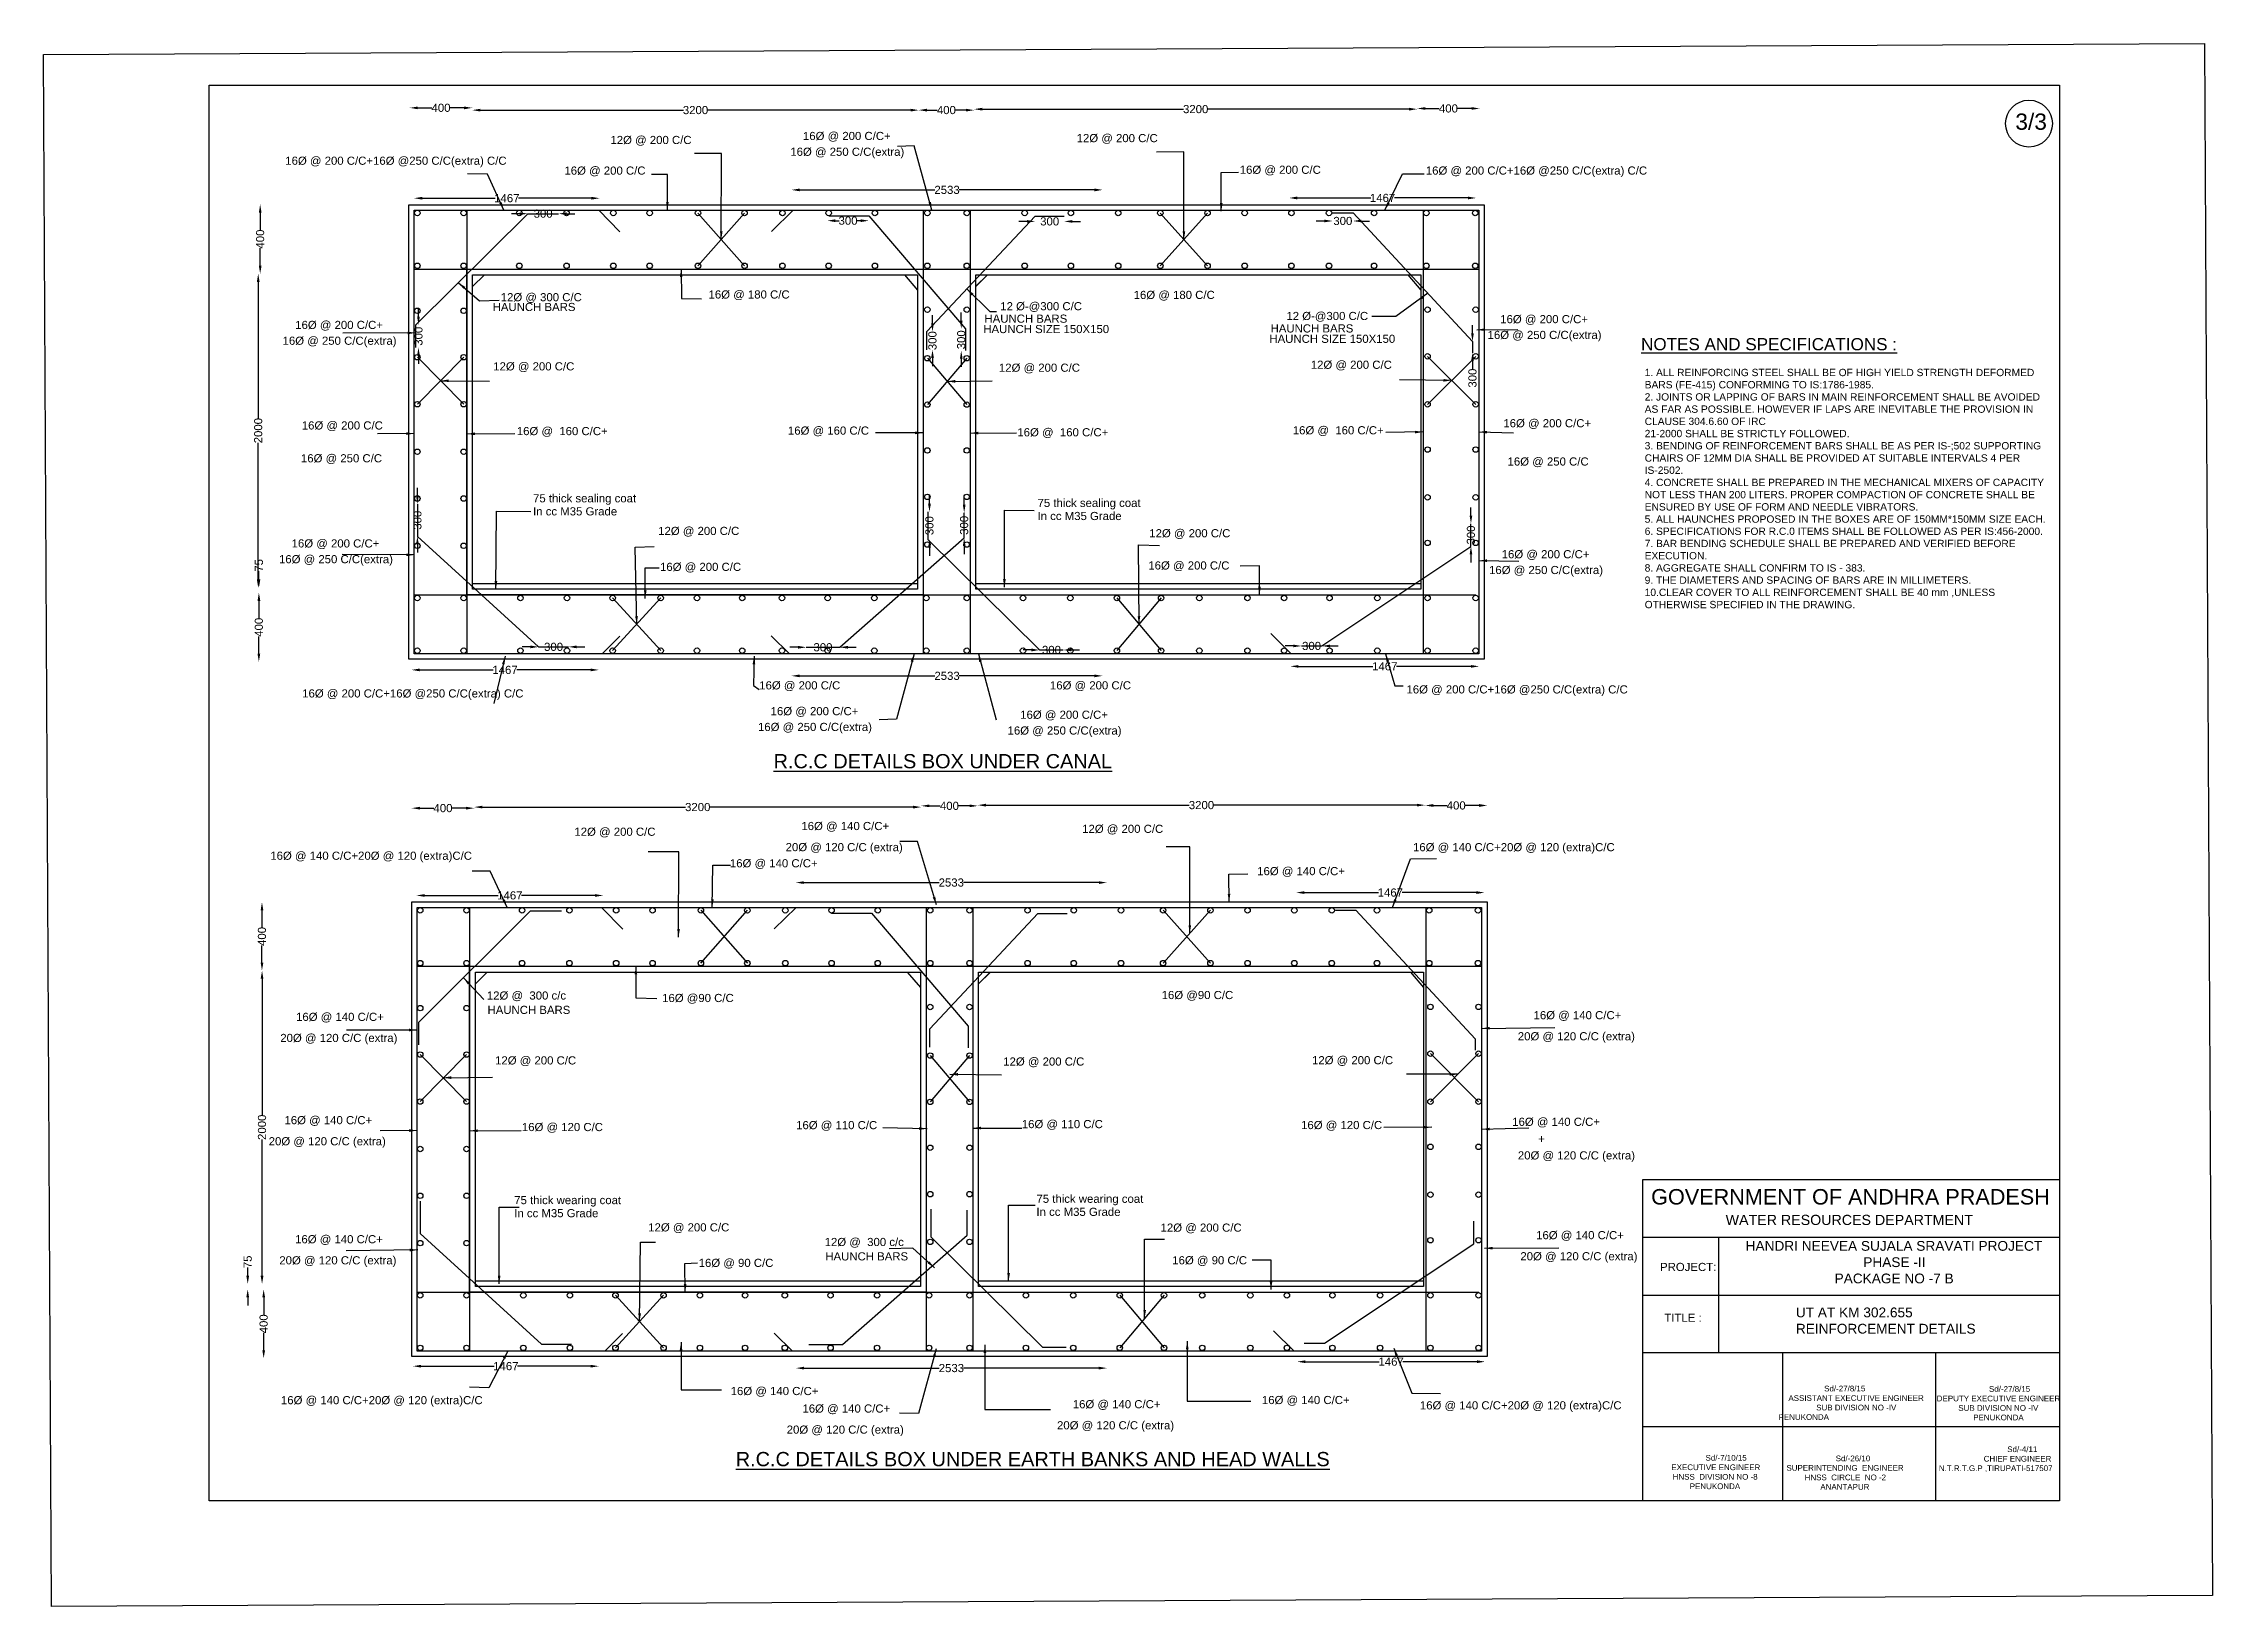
# Model space of a CAD drawing. Header units: millimetres. Extents: x -106457499 to -53207639, y 22136960 to 44300274.
# Drawn here: x -53234277 to -53207639, y 22136960 to 22156162 of the extents above; entities outside this region: 2.
import ezdxf

# ---------------------------------------------------------------- set-up
doc = ezdxf.new("R2010")
doc.units = ezdxf.units.MM
doc.header["$MEASUREMENT"] = 0
for name, color, linetype in [('DIMENSION', 7, 'Continuous'), ('DRAWING', 2, 'Continuous'), ('REF', 22, 'Continuous'), ('TEXT', 7, 'Continuous')]:
    doc.layers.add(name, color=color, linetype=linetype)
doc.styles.get("Standard").update_dxf_attribs({"font": 'arial.ttf', "height": 100})
doc.dimstyles.get("Standard").update_dxf_attribs({"dimtxt": 100, "dimasz": 100, "dimexe": 0.18, "dimexo": 0.0625, "dimgap": 0.09, "dimtad": 0, "dimdec": 0, "dimzin": 0, "dimdsep": 46, "dimtxsty": 'Standard', "dimcen": 0.09, "dimse1": 1, "dimse2": 1, "dimadec": 0, "dimazin": 0, "dimtfac": 1, "dimtdec": 0, "dimtofl": 0, "dimtmove": 0, "dimatfit": 3, "dimfxl": 1, "dimtolj": 1, "dimtzin": 0, "dimarcsym": 0})
picture_1 = doc.add_image_def('image1.jpg', size_in_pixel=(7144, 5132))

msp = doc.modelspace()

# ---------------------------------------------------------------- texts
at = {"layer": 'DIMENSION', "color": 0}
for s, height, p in [('3/3', 200, (-53210062, 22155100.5)), ('%%UNOTES AND SPECIFICATIONS :', 150, (-53214658, 22152392)), ('PROJECT:', 100, (-53214424.5, 22141082.6)), ('TITLE :', 100, (-53214371.5, 22140459.2))]:
    msp.add_text(s, height=height, dxfattribs=at).set_placement(p)
at = {"layer": 'DIMENSION', "color": 0, "attachment_point": 1}
for s, insert, char_height, width in [('1. ALL REINFORCING STEEL SHALL BE OF HIGH YIELD STRENGTH DEFORMED BARS (FE-415) CONFORMING TO IS:1786-1985. \\P2. JOINTS OR LAPPING OF BARS IN MAIN REINFORCEMENT SHALL BE AVOIDED AS FAR AS POSSIBLE. HOWEVER IF LAPS ARE INEVITABLE THE PROVISION IN CLAUSE 304.6.60 OF IRC \\P21-2000 SHALL BE STRICTLY FOLLOWED. \\P3. BENDING OF REINFORCEMENT BARS SHALL BE AS PER IS-;502 SUPPORTING CHAIRS OF 12MM DIA SHALL BE PROVIDED AT SUITABLE INTERVALS 4 PER IS-2502. \\P4. CONCRETE SHALL BE PREPARED IN THE MECHANICAL MIXERS OF CAPACITY NOT LESS THAN 200 LITERS. PROPER COMPACTION OF CONCRETE SHALL BE ENSURED BY USE OF FORM AND NEEDLE VIBRATORS. \\P5. ALL HAUNCHES PROPOSED IN THE BOXES ARE OF 150MM*150MM SIZE EACH. \\P6. SPECIFICATIONS FOR R.C.0 ITEMS SHALL BE FOLLOWED AS PER IS:456-2000. 7. BAR BENDING SCHEDULE SHALL BE PREPARED AND VERIFIED BEFORE EXECUTION. \\P8. AGGREGATE SHALL CONFIRM TO IS - 383. \\P9. THE DIAMETERS AND SPACING OF BARS ARE IN MILLIMETERS.  \\P10.CLEAR COVER TO ALL REINFORCEMENT SHALL BE 40 mm ,UNLESS OTHERWISE SPECIFIED IN THE DRAWING.', (-53214613.5, 22152164.5), 90, 4977.719), ('\\pi54.628;GOVERNMENT OF ANDHRA PRADESH  \\P\\pi969.42;{\\H0.65789x;WATER RESOURCES DEPARTMENT }', (-53214588.5, 22142089.5), 190, 4969.939), ('\\pi156.29;HANDRI NEEVEA SUJALA SRAVATI PROJECT  \\P\\pi1601.1;PHASE -II \\P\\pi1248.7;PACKAGE NO -7 B', (-53213529.9, 22141451.4), 120, 3938.118), ('UT AT KM 302.655 REINFORCEMENT DETAILS ', (-53212756.9, 22140634.2), 120, 2500.007), ('^I^ISd/-27/8/15 \\P\\pi121.34;ASSISTANT EXECUTIVE ENGINEER  \\P\\pi462.93;SUB DIVISION NO -IV \\P\\pi0;PENUKONDA \\P', (-53212969.5, 22139674), 70, 1904.199), ('\\pi563.45;^ISd/-27/8/15 \\P\\pi198.48;DEPUTY EXECUTIVE ENGINEER  \\P\\pi462.93;SUB DIVISION NO -IV \\P\\pi646.08;PENUKONDA ', (-53211225, 22139669), 70, 1904.199), ('\\pi423.45;^I^ISd/-7/10/15\\P\\pi393.03; EXECUTIVE ENGINEER  \\P\\pi436.53;HNSS  DIVISION NO -8 \\P\\pi646.08;PENUKONDA ', (-53214706, 22138823.5), 70, 1904.199), ('\\pi464.61;^I^ISd/-26/10\\P\\pi234.98;SUPERINTENDING  ENGINEER  \\P\\pi458.69;HNSS  CIRCLE  NO -2 \\P\\pi651.16;ANANTAPUR ', (-53213107.5, 22138816), 70, 1904.199), ('^I^I^ISd/-4/11\\P\\pi523.48; CHIEF ENGINEER  \\P\\pi0;N.T.R.T.G.P ,TIRUPATI-517507\\P', (-53211001, 22138928.5), 70, 1904.199)]:
    msp.add_mtext(s, dxfattribs=dict(at, insert=insert, char_height=char_height, width=width))
at = {"layer": 'TEXT', "color": 0}
for s, height, p in [('12Ø @ 200 C/C', 100, (-106457509.3, 44300168.4)), ('16Ø @ 200 C/C ', 100, (-106440586.6, 44299401.6)), ('12Ø @ 200 C/C', 100, (-53227313.7, 22154925.4)), ('16Ø @ 200 C/C+', 100, (-53224949.6, 22154974.6)), ('12Ø @ 200 C/C', 100, (-53221588.7, 22154948.4)), ('16Ø @ 200 C/C+16Ø @250 C/C(extra) C/C', 100, (-53231306.4, 22154670.8)), ('16Ø @ 250 C/C(extra)', 100, (-53225104.8, 22154780.8)), ('16Ø @ 200 C/C', 100, (-53227878.6, 22154549.2)), ('16Ø @ 200 C/C ', 100, (-53219586, 22154559.5)), ('16Ø @ 200 C/C+16Ø @250 C/C(extra) C/C', 100, (-53217300.9, 22154549.8)), ('HAUNCH BARS', 100, (-53228760, 22152874.1)), ('12Ø @ 300 C/C', 100, (-53228661.1, 22152994.2)), ('16Ø @ 180 C/C', 100, (-53226108.9, 22153027.8)), ('12 Ø-@300 C/C', 100, (-53222526.4, 22152883.5)), ('16Ø @ 180 C/C', 100, (-53220888.4, 22153022.3)), ('16Ø @ 200 C/C+', 100, (-53231184.6, 22152653.6)), ('HAUNCH SIZE 150X150', 100, (-53222735.1, 22152603.2)), ('HAUNCH BARS', 100, (-53222720.7, 22152730.7)), ('HAUNCH BARS', 100, (-53219207.2, 22152610.7)), ('12 Ø-@300 C/C', 100, (-53219012.9, 22152763.5)), ('16Ø @ 250 C/C(extra)', 100, (-53216542.3, 22152530.8)), ('16Ø @ 200 C/C+', 100, (-53216387.1, 22152724.6)), ('16Ø @ 250 C/C(extra)', 100, (-53231339.8, 22152459.8)), ('HAUNCH SIZE 150X150', 100, (-53219221.6, 22152483.2)), ('12Ø @ 200 C/C', 100, (-53228752.7, 22152144.9)), ('12Ø @ 200 C/C', 100, (-53222543.2, 22152128.4)), ('12Ø @ 200 C/C', 100, (-53218713.7, 22152164.4)), ('16Ø @ 200 C/C ', 100, (-53231104.1, 22151419.1)), ('16Ø @  160 C/C+', 100, (-53228463.6, 22151349.6)), ('16Ø @ 160 C/C', 100, (-53225134.1, 22151355.8)), ('16Ø @  160 C/C+', 100, (-53222316.6, 22151335.1)), ('16Ø @  160 C/C+', 100, (-53218934.6, 22151359.6)), ('16Ø @ 200 C/C+', 100, (-53216348.6, 22151446.1)), ('16Ø @ 250 C/C ', 100, (-53231114.1, 22151015.6)), ('16Ø @ 250 C/C ', 100, (-53216297.1, 22150976.1)), ('75 thick sealing coat', 100, (-53228263.9, 22150524.3)), ('75 thick sealing coat', 100, (-53222068.9, 22150467.3)), ('In cc M35 Grade', 100, (-53228263.9, 22150363.7)), ('In cc M35 Grade', 100, (-53222068.9, 22150306.7)), ('16Ø @ 200 C/C+', 100, (-53231228.6, 22149970.1)), ('12Ø @ 200 C/C', 100, (-53226727.3, 22150123.4)), ('12Ø @ 200 C/C', 100, (-53220696.7, 22150094.9)), ('16Ø @ 250 C/C(extra)', 100, (-53231383.8, 22149776.3)), ('16Ø @ 200 C/C ', 100, (-53226704.6, 22149682.1)), ('16Ø @ 200 C/C ', 100, (-53220708.1, 22149699.1)), ('16Ø @ 250 C/C(extra)', 100, (-53216524.3, 22149643.3)), ('16Ø @ 200 C/C+', 100, (-53216369.1, 22149837.1)), ('16Ø @ 200 C/C+16Ø @250 C/C(extra) C/C', 100, (-53231098.9, 22148127.3)), ('16Ø @ 200 C/C ', 100, (-53225486.6, 22148226.6)), ('16Ø @ 200 C/C ', 100, (-53221916.6, 22148226.6)), ('16Ø @ 200 C/C+16Ø @250 C/C(extra) C/C', 100, (-53217538.4, 22148176.8)), ('16Ø @ 200 C/C+', 100, (-53225346.6, 22147909.6)), ('16Ø @ 200 C/C+', 100, (-53222281.6, 22147865.6)), ('16Ø @ 250 C/C(extra)', 100, (-53225501.8, 22147715.8)), ('16Ø @ 250 C/C(extra)', 100, (-53222436.8, 22147671.8)), ('%%UR.C.C DETAILS BOX UNDER CANAL', 175, (-53225310.1, 22147257.5)), ('12Ø @ 200 C/C', 100, (-53227756.5, 22146428.7)), ('16Ø @ 140 C/C+', 100, (-53224968.7, 22146498.7)), ('12Ø @ 200 C/C', 100, (-53221521, 22146464.2)), ('16Ø @ 140 C/C+20Ø @ 120 (extra)C/C', 100, (-53231490.3, 22146133.9)), ('20Ø @ 120 C/C (extra)', 100, (-53225162.3, 22146239.6)), ('16Ø @ 140 C/C+20Ø @ 120 (extra)C/C', 100, (-53217458.3, 22146238.9)), ('16Ø @ 140 C/C+', 100, (-53225846.7, 22146041.2)), ('16Ø @ 140 C/C+', 100, (-53219371.7, 22145944.7)), (' 12Ø @  300 c/c ', 100, (-53228870, 22144416.8)), ('16Ø @90 C/C', 100, (-53226678.9, 22144386.3)), ('16Ø @90 C/C', 100, (-53220544.9, 22144422.8)), ('16Ø @ 140 C/C+', 100, (-53231174.2, 22144154.7)), (' HAUNCH BARS', 100, (-53228861.9, 22144240.3)), ('16Ø @ 140 C/C+', 100, (-53215977.7, 22144175.2)), ('20Ø @ 120 C/C (extra)', 100, (-53231367.8, 22143895.6)), ('20Ø @ 120 C/C (extra)', 100, (-53216171.3, 22143916.1)), ('12Ø @ 200 C/C', 100, (-53228730.5, 22143619.7)), ('12Ø @ 200 C/C', 100, (-53222490, 22143605.7)), ('12Ø @ 200 C/C', 100, (-53218698.5, 22143622.2)), ('16Ø @ 140 C/C+', 100, (-53231316.7, 22142885.7)), ('16Ø @ 120 C/C', 100, (-53228401, 22142801.3)), ('16Ø @ 110 C/C', 100, (-53225033.5, 22142824.8)), ('16Ø @ 110 C/C', 100, (-53222262.5, 22142837.3)), ('16Ø @ 120 C/C', 100, (-53218832.5, 22142825.8)), ('16Ø @ 140 C/C+', 100, (-53216239.7, 22142865.7)), ('20Ø @ 120 C/C (extra)', 100, (-53231510.3, 22142626.6)), ('20Ø @ 120 C/C (extra)', 100, (-53216170.5, 22142453)), (' +', 100, (-53215959.5, 22142655.5)), ('75 thick wearing coat', 100, (-53228494.9, 22141903.8)), ('75 thick wearing coat', 100, (-53222082.4, 22141920.3)), ('In cc M35 Grade', 100, (-53228494.9, 22141743.2)), ('In cc M35 Grade', 100, (-53222082.4, 22141759.7)), ('16Ø @ 140 C/C+', 100, (-53231186.2, 22141423.2)), ('12Ø @ 200 C/C', 100, (-53226849.5, 22141569.2)), (' 12Ø @  300 c/c ', 100, (-53224722, 22141389.3)), ('12Ø @ 200 C/C', 100, (-53220558, 22141565.7)), ('16Ø @ 140 C/C+', 100, (-53215946.2, 22141473.2)), ('20Ø @ 120 C/C (extra)', 100, (-53231379.8, 22141164.1)), ('16Ø @ 90 C/C', 100, (-53226230.5, 22141132.8)), (' HAUNCH BARS', 100, (-53224713.9, 22141212.8)), ('16Ø @ 90 C/C', 100, (-53220414.5, 22141164.8)), ('20Ø @ 120 C/C (extra)', 100, (-53216139.8, 22141214.1)), ('16Ø @ 140 C/C+', 100, (-53225837.2, 22139558.7)), ('16Ø @ 140 C/C+20Ø @ 120 (extra)C/C', 100, (-53231359.8, 22139446.4)), ('16Ø @ 140 C/C+', 100, (-53224955.7, 22139343.7)), ('16Ø @ 140 C/C+', 100, (-53221636.2, 22139396.7)), ('16Ø @ 140 C/C+', 100, (-53219313.7, 22139448.2)), ('16Ø @ 140 C/C+20Ø @ 120 (extra)C/C', 100, (-53217373.8, 22139382.9)), ('20Ø @ 120 C/C (extra)', 100, (-53225149.3, 22139084.6)), ('20Ø @ 120 C/C (extra)', 100, (-53221829.8, 22139137.6)), ('%%UR.C.C DETAILS BOX UNDER EARTH BANKS AND HEAD WALLS', 175, (-53225775.1, 22138685))]:
    msp.add_text(s, height=height, dxfattribs=at).set_placement(p)

# ---------------------------------------------------------------- blocks, each defined once
blk = doc.blocks.new('*D54')
at = {"layer": 'Defpoints', "color": 0, "transparency": 16777216}
for p in [(-53229754, 22146778), (-53228986, 22146778), (-53228986, 22146768)]:
    blk.add_point(p, dxfattribs=at)
at = {"layer": 'DIMENSION', "color": 0, "lineweight": -2, "transparency": 16777216}
for p, q in [((-53229654, 22146768), (-53229482, 22146768)), ((-53229086, 22146768), (-53229258, 22146768))]:
    blk.add_line(p, q, dxfattribs=at)
at = {"layer": 'DIMENSION', "color": 0, "transparency": 16777216}
for points in [[(-53229654, 22146785), (-53229654, 22146751), (-53229754, 22146768)], [(-53229086, 22146785), (-53229086, 22146751), (-53228986, 22146768)]]:
    blk.add_solid(points, dxfattribs=at)
at = {"layer": 'DIMENSION', "color": 0, "transparency": 16777216, "insert": (-53229370, 22146768), "char_height": 100, "attachment_point": 5}
blk.add_mtext('\\A1;400', dxfattribs=at)
blk = doc.blocks.new('*D55')
at = {"layer": 'Defpoints', "color": 0, "transparency": 16777216}
for p in [(-53223498, 22146781), (-53223498, 22146781), (-53228986, 22146768)]:
    blk.add_point(p, dxfattribs=at)
at = {"layer": 'DIMENSION', "color": 0, "lineweight": -2, "transparency": 16777216}
for p, q in [((-53228886, 22146781), (-53226391, 22146781)), ((-53223598, 22146781), (-53226093, 22146781))]:
    blk.add_line(p, q, dxfattribs=at)
at = {"layer": 'DIMENSION', "color": 0, "transparency": 16777216}
for points in [[(-53228886, 22146798), (-53228886, 22146764), (-53228986, 22146781)], [(-53223598, 22146798), (-53223598, 22146764), (-53223498, 22146781)]]:
    blk.add_solid(points, dxfattribs=at)
at = {"layer": 'DIMENSION', "color": 0, "transparency": 16777216, "insert": (-53226242, 22146781), "char_height": 100, "attachment_point": 5}
blk.add_mtext('\\A1;3200', dxfattribs=at)
blk = doc.blocks.new('*D56')
at = {"layer": 'Defpoints', "color": 0, "transparency": 16777216}
for p in [(-53223498, 22146781), (-53222803, 22146796), (-53222803, 22146796)]:
    blk.add_point(p, dxfattribs=at)
at = {"layer": 'DIMENSION', "color": 0, "lineweight": -2, "transparency": 16777216}
for p, q in [((-53223398, 22146796), (-53223263, 22146796)), ((-53222903, 22146796), (-53223038, 22146796))]:
    blk.add_line(p, q, dxfattribs=at)
at = {"layer": 'DIMENSION', "color": 0, "transparency": 16777216}
for points in [[(-53223398, 22146813), (-53223398, 22146780), (-53223498, 22146796)], [(-53222903, 22146813), (-53222903, 22146780), (-53222803, 22146796)]]:
    blk.add_solid(points, dxfattribs=at)
at = {"layer": 'DIMENSION', "color": 0, "transparency": 16777216, "insert": (-53223151, 22146796), "char_height": 100, "attachment_point": 5}
blk.add_mtext('\\A1;400', dxfattribs=at)
blk = doc.blocks.new('*D57')
at = {"layer": 'Defpoints', "color": 0, "transparency": 16777216}
for p in [(-53222803, 22146796), (-53217310, 22146805), (-53217310, 22146805)]:
    blk.add_point(p, dxfattribs=at)
at = {"layer": 'DIMENSION', "color": 0, "lineweight": -2, "transparency": 16777216}
for p, q in [((-53222703, 22146805), (-53220205, 22146805)), ((-53217410, 22146805), (-53219907, 22146805))]:
    blk.add_line(p, q, dxfattribs=at)
at = {"layer": 'DIMENSION', "color": 0, "transparency": 16777216}
for points in [[(-53222703, 22146822), (-53222703, 22146788), (-53222803, 22146805)], [(-53217410, 22146822), (-53217410, 22146788), (-53217310, 22146805)]]:
    blk.add_solid(points, dxfattribs=at)
at = {"layer": 'DIMENSION', "color": 0, "transparency": 16777216, "insert": (-53220056, 22146805), "char_height": 100, "attachment_point": 5}
blk.add_mtext('\\A1;3200', dxfattribs=at)
blk = doc.blocks.new('*D58')
at = {"layer": 'Defpoints', "color": 0, "transparency": 16777216}
for p in [(-53217310, 22146805), (-53216546, 22146801), (-53216546, 22146801)]:
    blk.add_point(p, dxfattribs=at)
at = {"layer": 'DIMENSION', "color": 0, "lineweight": -2, "transparency": 16777216}
for p, q in [((-53217210, 22146801), (-53217040, 22146801)), ((-53216646, 22146801), (-53216815, 22146801))]:
    blk.add_line(p, q, dxfattribs=at)
at = {"layer": 'DIMENSION', "color": 0, "transparency": 16777216}
for points in [[(-53217210, 22146818), (-53217210, 22146784), (-53217310, 22146801)], [(-53216646, 22146818), (-53216646, 22146784), (-53216546, 22146801)]]:
    blk.add_solid(points, dxfattribs=at)
at = {"layer": 'DIMENSION', "color": 0, "transparency": 16777216, "insert": (-53216928, 22146801), "char_height": 100, "attachment_point": 5}
blk.add_mtext('\\A1;400', dxfattribs=at)
blk = doc.blocks.new('*D59')
at = {"layer": 'Defpoints', "color": 0, "transparency": 16777216}
for p in [(-53225036, 22139847), (-53221218, 22139890), (-53221218, 22139872)]:
    blk.add_point(p, dxfattribs=at)
at = {"layer": 'DIMENSION', "color": 0, "lineweight": -2, "transparency": 16777216}
for p, q in [((-53224936, 22139890), (-53223277, 22139890)), ((-53221318, 22139890), (-53222977, 22139890))]:
    blk.add_line(p, q, dxfattribs=at)
at = {"layer": 'DIMENSION', "color": 0, "transparency": 16777216}
for points in [[(-53224936, 22139907), (-53224936, 22139873), (-53225036, 22139890)], [(-53221318, 22139907), (-53221318, 22139873), (-53221218, 22139890)]]:
    blk.add_solid(points, dxfattribs=at)
at = {"layer": 'DIMENSION', "color": 0, "transparency": 16777216, "insert": (-53223127, 22139890), "char_height": 100, "attachment_point": 5}
blk.add_mtext('\\A1;2533', dxfattribs=at)
blk = doc.blocks.new('*D60')
at = {"layer": 'Defpoints', "color": 0, "transparency": 16777216}
for p in [(-53218880, 22139992), (-53216574, 22139972), (-53216574, 22139969)]:
    blk.add_point(p, dxfattribs=at)
at = {"layer": 'DIMENSION', "color": 0, "lineweight": -2, "transparency": 16777216}
for p, q in [((-53218780, 22139969), (-53217872, 22139969)), ((-53216674, 22139969), (-53217582, 22139969))]:
    blk.add_line(p, q, dxfattribs=at)
at = {"layer": 'DIMENSION', "color": 0, "transparency": 16777216}
for points in [[(-53218780, 22139986), (-53218780, 22139952), (-53218880, 22139969)], [(-53216674, 22139986), (-53216674, 22139952), (-53216574, 22139969)]]:
    blk.add_solid(points, dxfattribs=at)
at = {"layer": 'DIMENSION', "color": 0, "transparency": 16777216, "insert": (-53217727, 22139969), "char_height": 100, "attachment_point": 5}
blk.add_mtext('\\A1;1467', dxfattribs=at)
blk = doc.blocks.new('*D61')
at = {"layer": 'Defpoints', "color": 0, "transparency": 16777216}
for p in [(-53229740, 22139914), (-53229740, 22139914), (-53227456, 22139910)]:
    blk.add_point(p, dxfattribs=at)
at = {"layer": 'DIMENSION', "color": 0, "lineweight": -2, "transparency": 16777216}
for p, q in [((-53229640, 22139914), (-53228743, 22139914)), ((-53227556, 22139914), (-53228454, 22139914))]:
    blk.add_line(p, q, dxfattribs=at)
at = {"layer": 'DIMENSION', "color": 0, "transparency": 16777216}
for points in [[(-53229640, 22139930), (-53229640, 22139897), (-53229740, 22139914)], [(-53227556, 22139930), (-53227556, 22139897), (-53227456, 22139914)]]:
    blk.add_solid(points, dxfattribs=at)
at = {"layer": 'DIMENSION', "color": 0, "transparency": 16777216, "insert": (-53228598, 22139914), "char_height": 100, "attachment_point": 5}
blk.add_mtext('\\A1;1467', dxfattribs=at)
blk = doc.blocks.new('*D62')
at = {"layer": 'Defpoints', "color": 0, "transparency": 16777216}
for p in [(-53231583, 22140858), (-53231574, 22140010), (-53231572, 22140010)]:
    blk.add_point(p, dxfattribs=at)
at = {"layer": 'DIMENSION', "color": 0, "lineweight": -2, "transparency": 16777216}
for p, q in [((-53231572, 22140758), (-53231572, 22140546)), ((-53231572, 22140110), (-53231572, 22140322))]:
    blk.add_line(p, q, dxfattribs=at)
at = {"layer": 'DIMENSION', "color": 0, "transparency": 16777216}
for points in [[(-53231589, 22140758), (-53231555, 22140758), (-53231572, 22140858)], [(-53231589, 22140110), (-53231555, 22140110), (-53231572, 22140010)]]:
    blk.add_solid(points, dxfattribs=at)
at = {"layer": 'DIMENSION', "color": 0, "transparency": 16777216, "insert": (-53231572, 22140434), "char_height": 100, "attachment_point": 5, "rotation": 90}
blk.add_mtext('\\A1;400', dxfattribs=at)
blk = doc.blocks.new('*D63')
at = {"layer": 'Defpoints', "color": 0, "transparency": 16777216}
for p in [(-53231768, 22140924), (-53231570, 22140924), (-53231572, 22140858)]:
    blk.add_point(p, dxfattribs=at)
at = {"layer": 'DIMENSION', "color": 0, "lineweight": -2, "transparency": 16777216}
for p, q in [((-53231768, 22141024), (-53231768, 22141124)), ((-53231768, 22140758), (-53231768, 22140658))]:
    blk.add_line(p, q, dxfattribs=at)
at = {"layer": 'DIMENSION', "color": 0, "transparency": 16777216}
for points in [[(-53231785, 22141024), (-53231751, 22141024), (-53231768, 22140924)], [(-53231785, 22140758), (-53231751, 22140758), (-53231768, 22140858)]]:
    blk.add_solid(points, dxfattribs=at)
at = {"layer": 'DIMENSION', "color": 0, "transparency": 16777216, "insert": (-53231768, 22141195), "char_height": 100, "attachment_point": 5, "rotation": 90}
blk.add_mtext('\\A1;75', dxfattribs=at)
blk = doc.blocks.new('*D64')
at = {"layer": 'Defpoints', "color": 0, "transparency": 16777216}
for p in [(-53231592, 22144772), (-53231590, 22144772), (-53231570, 22140924)]:
    blk.add_point(p, dxfattribs=at)
at = {"layer": 'DIMENSION', "color": 0, "lineweight": -2, "transparency": 16777216}
for p, q in [((-53231592, 22144672), (-53231592, 22142998)), ((-53231592, 22141024), (-53231592, 22142697))]:
    blk.add_line(p, q, dxfattribs=at)
at = {"layer": 'DIMENSION', "color": 0, "transparency": 16777216}
for points in [[(-53231609, 22144672), (-53231575, 22144672), (-53231592, 22144772)], [(-53231609, 22141024), (-53231575, 22141024), (-53231592, 22140924)]]:
    blk.add_solid(points, dxfattribs=at)
at = {"layer": 'DIMENSION', "color": 0, "transparency": 16777216, "insert": (-53231592, 22142848), "char_height": 100, "attachment_point": 5, "rotation": 90}
blk.add_mtext('\\A1;2000', dxfattribs=at)
blk = doc.blocks.new('*D65')
at = {"layer": 'Defpoints', "color": 0, "transparency": 16777216}
for p in [(-53231593, 22145613), (-53231591, 22145613), (-53231592, 22144772)]:
    blk.add_point(p, dxfattribs=at)
at = {"layer": 'DIMENSION', "color": 0, "lineweight": -2, "transparency": 16777216}
for p, q in [((-53231593, 22145513), (-53231593, 22145304)), ((-53231593, 22144872), (-53231593, 22145080))]:
    blk.add_line(p, q, dxfattribs=at)
at = {"layer": 'DIMENSION', "color": 0, "transparency": 16777216}
for points in [[(-53231609, 22145513), (-53231576, 22145513), (-53231593, 22145613)], [(-53231609, 22144872), (-53231576, 22144872), (-53231593, 22144772)]]:
    blk.add_solid(points, dxfattribs=at)
at = {"layer": 'DIMENSION', "color": 0, "transparency": 16777216, "insert": (-53231593, 22145192), "char_height": 100, "attachment_point": 5, "rotation": 90}
blk.add_mtext('\\A1;400', dxfattribs=at)
blk = doc.blocks.new('*D66')
at = {"layer": 'Defpoints', "color": 0, "transparency": 16777216}
for p in [(-53229696, 22145704), (-53227402, 22145700), (-53227402, 22145696)]:
    blk.add_point(p, dxfattribs=at)
at = {"layer": 'DIMENSION', "color": 0, "lineweight": -2, "transparency": 16777216}
for p, q in [((-53229596, 22145696), (-53228694, 22145696)), ((-53227502, 22145696), (-53228404, 22145696))]:
    blk.add_line(p, q, dxfattribs=at)
at = {"layer": 'DIMENSION', "color": 0, "transparency": 16777216}
for points in [[(-53229596, 22145712), (-53229596, 22145679), (-53229696, 22145696)], [(-53227502, 22145712), (-53227502, 22145679), (-53227402, 22145696)]]:
    blk.add_solid(points, dxfattribs=at)
at = {"layer": 'DIMENSION', "color": 0, "transparency": 16777216, "insert": (-53228549, 22145696), "char_height": 100, "attachment_point": 5}
blk.add_mtext('\\A1;1467', dxfattribs=at)
blk = doc.blocks.new('*D67')
at = {"layer": 'Defpoints', "color": 0, "transparency": 16777216}
for p in [(-53225039, 22145822), (-53221216, 22145854), (-53221216, 22145850)]:
    blk.add_point(p, dxfattribs=at)
at = {"layer": 'DIMENSION', "color": 0, "lineweight": -2, "transparency": 16777216}
for p, q in [((-53224939, 22145854), (-53223278, 22145854)), ((-53221316, 22145854), (-53222977, 22145854))]:
    blk.add_line(p, q, dxfattribs=at)
at = {"layer": 'DIMENSION', "color": 0, "transparency": 16777216}
for points in [[(-53224939, 22145870), (-53224939, 22145837), (-53225039, 22145854)], [(-53221316, 22145870), (-53221316, 22145837), (-53221216, 22145854)]]:
    blk.add_solid(points, dxfattribs=at)
at = {"layer": 'DIMENSION', "color": 0, "transparency": 16777216, "insert": (-53223128, 22145854), "char_height": 100, "attachment_point": 5}
blk.add_mtext('\\A1;2533', dxfattribs=at)
blk = doc.blocks.new('*D68')
at = {"layer": 'Defpoints', "color": 0, "transparency": 16777216}
for p in [(-53218892, 22145746), (-53216582, 22145739), (-53216582, 22145731)]:
    blk.add_point(p, dxfattribs=at)
at = {"layer": 'DIMENSION', "color": 0, "lineweight": -2, "transparency": 16777216}
for p, q in [((-53218792, 22145731), (-53217881, 22145731)), ((-53216682, 22145731), (-53217592, 22145731))]:
    blk.add_line(p, q, dxfattribs=at)
at = {"layer": 'DIMENSION', "color": 0, "transparency": 16777216}
for points in [[(-53218792, 22145748), (-53218792, 22145714), (-53218892, 22145731)], [(-53216682, 22145748), (-53216682, 22145714), (-53216582, 22145731)]]:
    blk.add_solid(points, dxfattribs=at)
at = {"layer": 'DIMENSION', "color": 0, "transparency": 16777216, "insert": (-53217737, 22145731), "char_height": 100, "attachment_point": 5}
blk.add_mtext('\\A1;1467', dxfattribs=at)
blk = doc.blocks.new('*D69')
at = {"layer": 'Defpoints', "color": 0, "transparency": 16777216}
for p in [(-53225090, 22148372), (-53221271, 22148393), (-53221271, 22148391)]:
    blk.add_point(p, dxfattribs=at)
at = {"layer": 'DIMENSION', "color": 0, "lineweight": -2, "transparency": 16777216}
for p, q in [((-53224990, 22148393), (-53223331, 22148393)), ((-53221371, 22148393), (-53223030, 22148393))]:
    blk.add_line(p, q, dxfattribs=at)
at = {"layer": 'DIMENSION', "color": 0, "transparency": 16777216}
for points in [[(-53224990, 22148410), (-53224990, 22148376), (-53225090, 22148393)], [(-53221371, 22148410), (-53221371, 22148376), (-53221271, 22148393)]]:
    blk.add_solid(points, dxfattribs=at)
at = {"layer": 'DIMENSION', "color": 0, "transparency": 16777216, "insert": (-53223180, 22148393), "char_height": 100, "attachment_point": 5}
blk.add_mtext('\\A1;2533', dxfattribs=at)
blk = doc.blocks.new('*D70')
at = {"layer": 'Defpoints', "color": 0, "transparency": 16777216}
for p in [(-53229756, 22148484), (-53227458, 22148480), (-53227458, 22148466)]:
    blk.add_point(p, dxfattribs=at)
at = {"layer": 'DIMENSION', "color": 0, "lineweight": -2, "transparency": 16777216}
for p, q in [((-53229656, 22148466), (-53228752, 22148466)), ((-53227558, 22148466), (-53228463, 22148466))]:
    blk.add_line(p, q, dxfattribs=at)
at = {"layer": 'DIMENSION', "color": 0, "transparency": 16777216}
for points in [[(-53229656, 22148483), (-53229656, 22148449), (-53229756, 22148466)], [(-53227558, 22148483), (-53227558, 22148449), (-53227458, 22148466)]]:
    blk.add_solid(points, dxfattribs=at)
at = {"layer": 'DIMENSION', "color": 0, "transparency": 16777216, "insert": (-53228608, 22148466), "char_height": 100, "attachment_point": 5}
blk.add_mtext('\\A1;1467', dxfattribs=at)
blk = doc.blocks.new('*D71')
at = {"layer": 'Defpoints', "color": 0, "transparency": 16777216}
for p in [(-53218965, 22148523), (-53216646, 22148510), (-53216646, 22148510)]:
    blk.add_point(p, dxfattribs=at)
at = {"layer": 'DIMENSION', "color": 0, "lineweight": -2, "transparency": 16777216}
for p, q in [((-53218865, 22148510), (-53217950, 22148510)), ((-53216746, 22148510), (-53217661, 22148510))]:
    blk.add_line(p, q, dxfattribs=at)
at = {"layer": 'DIMENSION', "color": 0, "transparency": 16777216}
for points in [[(-53218865, 22148526), (-53218865, 22148493), (-53218965, 22148510)], [(-53216746, 22148526), (-53216746, 22148493), (-53216646, 22148510)]]:
    blk.add_solid(points, dxfattribs=at)
at = {"layer": 'DIMENSION', "color": 0, "transparency": 16777216, "insert": (-53217805, 22148510), "char_height": 100, "attachment_point": 5}
blk.add_mtext('\\A1;1467', dxfattribs=at)
blk = doc.blocks.new('*D72')
at = {"layer": 'Defpoints', "color": 0, "transparency": 16777216}
for p in [(-53218828, 22148760), (-53218828, 22148760), (-53218579, 22148760)]:
    blk.add_point(p, dxfattribs=at)
at = {"layer": 'DIMENSION', "color": 0, "lineweight": -2, "transparency": 16777216}
for p, q in [((-53218928, 22148760), (-53219028, 22148760)), ((-53218479, 22148760), (-53218379, 22148760))]:
    blk.add_line(p, q, dxfattribs=at)
at = {"layer": 'DIMENSION', "color": 0, "transparency": 16777216}
for points in [[(-53218928, 22148777), (-53218928, 22148744), (-53218828, 22148760)], [(-53218479, 22148777), (-53218479, 22148744), (-53218579, 22148760)]]:
    blk.add_solid(points, dxfattribs=at)
at = {"layer": 'DIMENSION', "color": 0, "transparency": 16777216, "insert": (-53218704, 22148760), "char_height": 100, "attachment_point": 5}
blk.add_mtext('\\A1;300', dxfattribs=at)
blk = doc.blocks.new('*D73')
at = {"layer": 'Defpoints', "color": 0, "transparency": 16777216}
for p in [(-53216747, 22150262), (-53216747, 22150262), (-53216747, 22149984)]:
    blk.add_point(p, dxfattribs=at)
at = {"layer": 'DIMENSION', "color": 0, "lineweight": -2, "transparency": 16777216}
for p, q in [((-53216747, 22150362), (-53216747, 22150462)), ((-53216747, 22149884), (-53216747, 22149784))]:
    blk.add_line(p, q, dxfattribs=at)
at = {"layer": 'DIMENSION', "color": 0, "transparency": 16777216}
for points in [[(-53216763, 22150362), (-53216730, 22150362), (-53216747, 22150262)], [(-53216763, 22149884), (-53216730, 22149884), (-53216747, 22149984)]]:
    blk.add_solid(points, dxfattribs=at)
at = {"layer": 'DIMENSION', "color": 0, "transparency": 16777216, "insert": (-53216747, 22150123), "char_height": 100, "attachment_point": 5, "rotation": 90}
blk.add_mtext('\\A1;300', dxfattribs=at)
blk = doc.blocks.new('*D74')
at = {"layer": 'Defpoints', "color": 0, "transparency": 16777216}
for p in [(-53222044, 22148711), (-53222044, 22148711), (-53221752, 22148711)]:
    blk.add_point(p, dxfattribs=at)
at = {"layer": 'DIMENSION', "color": 0, "lineweight": -2, "transparency": 16777216}
for p, q in [((-53222144, 22148711), (-53222244, 22148711)), ((-53221652, 22148711), (-53221552, 22148711))]:
    blk.add_line(p, q, dxfattribs=at)
at = {"layer": 'DIMENSION', "color": 0, "transparency": 16777216}
for points in [[(-53222144, 22148728), (-53222144, 22148694), (-53222044, 22148711)], [(-53221652, 22148728), (-53221652, 22148694), (-53221752, 22148711)]]:
    blk.add_solid(points, dxfattribs=at)
at = {"layer": 'DIMENSION', "color": 0, "transparency": 16777216, "insert": (-53221898, 22148711), "char_height": 100, "attachment_point": 5}
blk.add_mtext('\\A1;300', dxfattribs=at)
blk = doc.blocks.new('*D75')
at = {"layer": 'Defpoints', "color": 0, "transparency": 16777216}
for p in [(-53222970, 22150396), (-53222970, 22150396), (-53222970, 22150088)]:
    blk.add_point(p, dxfattribs=at)
at = {"layer": 'DIMENSION', "color": 0, "lineweight": -2, "transparency": 16777216}
for p, q in [((-53222970, 22150496), (-53222970, 22150596)), ((-53222970, 22149988), (-53222970, 22149888))]:
    blk.add_line(p, q, dxfattribs=at)
at = {"layer": 'DIMENSION', "color": 0, "transparency": 16777216}
for points in [[(-53222986, 22150496), (-53222953, 22150496), (-53222970, 22150396)], [(-53222986, 22149988), (-53222953, 22149988), (-53222970, 22150088)]]:
    blk.add_solid(points, dxfattribs=at)
at = {"layer": 'DIMENSION', "color": 0, "transparency": 16777216, "insert": (-53222970, 22150242), "char_height": 100, "attachment_point": 5, "rotation": 90}
blk.add_mtext('\\A1;300', dxfattribs=at)
blk = doc.blocks.new('*D76')
at = {"layer": 'Defpoints', "color": 0, "transparency": 16777216}
for p in [(-53223416, 22150407), (-53223396, 22150407), (-53223416, 22150069)]:
    blk.add_point(p, dxfattribs=at)
at = {"layer": 'DIMENSION', "color": 0, "lineweight": -2, "transparency": 16777216}
for p, q in [((-53223396, 22150507), (-53223396, 22150607)), ((-53223396, 22149969), (-53223396, 22149869))]:
    blk.add_line(p, q, dxfattribs=at)
at = {"layer": 'DIMENSION', "color": 0, "transparency": 16777216}
for points in [[(-53223413, 22150507), (-53223379, 22150507), (-53223396, 22150407)], [(-53223413, 22149969), (-53223379, 22149969), (-53223396, 22150069)]]:
    blk.add_solid(points, dxfattribs=at)
at = {"layer": 'DIMENSION', "color": 0, "transparency": 16777216, "insert": (-53223396, 22150238), "char_height": 100, "attachment_point": 5, "rotation": 90}
blk.add_mtext('\\A1;300', dxfattribs=at)
blk = doc.blocks.new('*D77')
at = {"layer": 'Defpoints', "color": 0, "transparency": 16777216}
for p in [(-53224910, 22148744), (-53224910, 22148744), (-53224498, 22148744)]:
    blk.add_point(p, dxfattribs=at)
at = {"layer": 'DIMENSION', "color": 0, "lineweight": -2, "transparency": 16777216}
for p, q in [((-53225010, 22148744), (-53225110, 22148744)), ((-53224398, 22148744), (-53224298, 22148744))]:
    blk.add_line(p, q, dxfattribs=at)
at = {"layer": 'DIMENSION', "color": 0, "transparency": 16777216}
for points in [[(-53225010, 22148761), (-53225010, 22148727), (-53224910, 22148744)], [(-53224398, 22148761), (-53224398, 22148727), (-53224498, 22148744)]]:
    blk.add_solid(points, dxfattribs=at)
at = {"layer": 'DIMENSION', "color": 0, "transparency": 16777216, "insert": (-53224704, 22148744), "char_height": 100, "attachment_point": 5}
blk.add_mtext('\\A1;300', dxfattribs=at)
blk = doc.blocks.new('*D78')
at = {"layer": 'Defpoints', "color": 0, "transparency": 16777216}
for p in [(-53228196, 22148749), (-53228196, 22148749), (-53227828, 22148749)]:
    blk.add_point(p, dxfattribs=at)
at = {"layer": 'DIMENSION', "color": 0, "lineweight": -2, "transparency": 16777216}
for p, q in [((-53228296, 22148749), (-53228396, 22148749)), ((-53227728, 22148749), (-53227628, 22148749))]:
    blk.add_line(p, q, dxfattribs=at)
at = {"layer": 'DIMENSION', "color": 0, "transparency": 16777216}
for points in [[(-53228296, 22148766), (-53228296, 22148732), (-53228196, 22148749)], [(-53227728, 22148766), (-53227728, 22148732), (-53227828, 22148749)]]:
    blk.add_solid(points, dxfattribs=at)
at = {"layer": 'DIMENSION', "color": 0, "transparency": 16777216, "insert": (-53228012, 22148749), "char_height": 100, "attachment_point": 5}
blk.add_mtext('\\A1;300', dxfattribs=at)
blk = doc.blocks.new('*D79')
at = {"layer": 'Defpoints', "color": 0, "transparency": 16777216}
for p in [(-53229684, 22150504), (-53229684, 22150504), (-53229684, 22150107)]:
    blk.add_point(p, dxfattribs=at)
at = {"layer": 'DIMENSION', "color": 0, "lineweight": -2, "transparency": 16777216}
for p, q in [((-53229684, 22150604), (-53229684, 22150704)), ((-53229684, 22150007), (-53229684, 22149907))]:
    blk.add_line(p, q, dxfattribs=at)
at = {"layer": 'DIMENSION', "color": 0, "transparency": 16777216}
for points in [[(-53229701, 22150604), (-53229667, 22150604), (-53229684, 22150504)], [(-53229701, 22150007), (-53229667, 22150007), (-53229684, 22150107)]]:
    blk.add_solid(points, dxfattribs=at)
at = {"layer": 'DIMENSION', "color": 0, "transparency": 16777216, "insert": (-53229684, 22150305), "char_height": 100, "attachment_point": 5, "rotation": 90}
blk.add_mtext('\\A1;300', dxfattribs=at)
blk = doc.blocks.new('*D80')
at = {"layer": 'Defpoints', "color": 0, "transparency": 16777216}
for p in [(-53229704, 22152705), (-53229704, 22152426), (-53229671, 22152426)]:
    blk.add_point(p, dxfattribs=at)
at = {"layer": 'DIMENSION', "color": 0, "lineweight": -2, "transparency": 16777216}
for p, q in [((-53229671, 22152805), (-53229671, 22152905)), ((-53229671, 22152326), (-53229671, 22152226))]:
    blk.add_line(p, q, dxfattribs=at)
at = {"layer": 'DIMENSION', "color": 0, "transparency": 16777216}
for points in [[(-53229688, 22152805), (-53229654, 22152805), (-53229671, 22152705)], [(-53229688, 22152326), (-53229654, 22152326), (-53229671, 22152426)]]:
    blk.add_solid(points, dxfattribs=at)
at = {"layer": 'DIMENSION', "color": 0, "transparency": 16777216, "insert": (-53229671, 22152565), "char_height": 100, "attachment_point": 5, "rotation": 90}
blk.add_mtext('\\A1;300', dxfattribs=at)
blk = doc.blocks.new('*D81')
at = {"layer": 'Defpoints', "color": 0, "transparency": 16777216}
for p in [(-53228330, 22154070), (-53227950, 22154070), (-53227950, 22154070)]:
    blk.add_point(p, dxfattribs=at)
at = {"layer": 'DIMENSION', "color": 0, "lineweight": -2, "transparency": 16777216}
for p, q in [((-53228430, 22154070), (-53228530, 22154070)), ((-53227850, 22154070), (-53227750, 22154070))]:
    blk.add_line(p, q, dxfattribs=at)
at = {"layer": 'DIMENSION', "color": 0, "transparency": 16777216}
for points in [[(-53228430, 22154087), (-53228430, 22154053), (-53228330, 22154070)], [(-53227850, 22154087), (-53227850, 22154053), (-53227950, 22154070)]]:
    blk.add_solid(points, dxfattribs=at)
at = {"layer": 'DIMENSION', "color": 0, "transparency": 16777216, "insert": (-53228140, 22154070), "char_height": 100, "attachment_point": 5}
blk.add_mtext('\\A1;300', dxfattribs=at)
blk = doc.blocks.new('*D82')
at = {"layer": 'Defpoints', "color": 0, "transparency": 16777216}
for p in [(-53229724, 22154276), (-53229724, 22154260), (-53227447, 22154258)]:
    blk.add_point(p, dxfattribs=at)
at = {"layer": 'DIMENSION', "color": 0, "lineweight": -2, "transparency": 16777216}
for p, q in [((-53229624, 22154260), (-53228730, 22154260)), ((-53227547, 22154260), (-53228441, 22154260))]:
    blk.add_line(p, q, dxfattribs=at)
at = {"layer": 'DIMENSION', "color": 0, "transparency": 16777216}
for points in [[(-53229624, 22154277), (-53229624, 22154243), (-53229724, 22154260)], [(-53227547, 22154277), (-53227547, 22154243), (-53227447, 22154260)]]:
    blk.add_solid(points, dxfattribs=at)
at = {"layer": 'DIMENSION', "color": 0, "transparency": 16777216, "insert": (-53228586, 22154260), "char_height": 100, "attachment_point": 5}
blk.add_mtext('\\A1;1467', dxfattribs=at)
blk = doc.blocks.new('*D83')
at = {"layer": 'Defpoints', "color": 0, "transparency": 16777216}
for p in [(-53224650, 22154044), (-53224650, 22153984), (-53224142, 22154044)]:
    blk.add_point(p, dxfattribs=at)
at = {"layer": 'DIMENSION', "color": 0, "lineweight": -2, "transparency": 16777216}
for p, q in [((-53224550, 22153984), (-53224506, 22153984)), ((-53224242, 22153984), (-53224285, 22153984))]:
    blk.add_line(p, q, dxfattribs=at)
at = {"layer": 'DIMENSION', "color": 0, "transparency": 16777216}
for points in [[(-53224550, 22154001), (-53224550, 22153967), (-53224650, 22153984)], [(-53224242, 22154001), (-53224242, 22153967), (-53224142, 22153984)]]:
    blk.add_solid(points, dxfattribs=at)
at = {"layer": 'DIMENSION', "color": 0, "transparency": 16777216, "insert": (-53224396, 22153984), "char_height": 100, "attachment_point": 5}
blk.add_mtext('\\A1;300', dxfattribs=at)
blk = doc.blocks.new('*D84')
at = {"layer": 'Defpoints', "color": 0, "transparency": 16777216}
for p in [(-53225090, 22154362), (-53221270, 22154366), (-53221270, 22154362)]:
    blk.add_point(p, dxfattribs=at)
at = {"layer": 'DIMENSION', "color": 0, "lineweight": -2, "transparency": 16777216}
for p, q in [((-53224990, 22154362), (-53223331, 22154362)), ((-53221370, 22154362), (-53223030, 22154362))]:
    blk.add_line(p, q, dxfattribs=at)
at = {"layer": 'DIMENSION', "color": 0, "transparency": 16777216}
for points in [[(-53224990, 22154379), (-53224990, 22154345), (-53225090, 22154362)], [(-53221370, 22154379), (-53221370, 22154345), (-53221270, 22154362)]]:
    blk.add_solid(points, dxfattribs=at)
at = {"layer": 'DIMENSION', "color": 0, "transparency": 16777216, "insert": (-53223180, 22154362), "char_height": 100, "attachment_point": 5}
blk.add_mtext('\\A1;2533', dxfattribs=at)
blk = doc.blocks.new('*D85')
at = {"layer": 'Defpoints', "color": 0, "transparency": 16777216}
for p in [(-53222100, 22154041), (-53221740, 22154041), (-53221740, 22153975)]:
    blk.add_point(p, dxfattribs=at)
at = {"layer": 'DIMENSION', "color": 0, "lineweight": -2, "transparency": 16777216}
for p, q in [((-53222200, 22153975), (-53222300, 22153975)), ((-53221640, 22153975), (-53221540, 22153975))]:
    blk.add_line(p, q, dxfattribs=at)
at = {"layer": 'DIMENSION', "color": 0, "transparency": 16777216}
for points in [[(-53222200, 22153992), (-53222200, 22153958), (-53222100, 22153975)], [(-53221640, 22153992), (-53221640, 22153958), (-53221740, 22153975)]]:
    blk.add_solid(points, dxfattribs=at)
at = {"layer": 'DIMENSION', "color": 0, "transparency": 16777216, "insert": (-53221920, 22153975), "char_height": 100, "attachment_point": 5}
blk.add_mtext('\\A1;300', dxfattribs=at)
blk = doc.blocks.new('*D86')
at = {"layer": 'Defpoints', "color": 0, "transparency": 16777216}
for p in [(-53223428, 22152622), (-53223428, 22152398), (-53223359, 22152398)]:
    blk.add_point(p, dxfattribs=at)
at = {"layer": 'DIMENSION', "color": 0, "lineweight": -2, "transparency": 16777216}
for p, q in [((-53223359, 22152722), (-53223359, 22152822)), ((-53223359, 22152298), (-53223359, 22152198))]:
    blk.add_line(p, q, dxfattribs=at)
at = {"layer": 'DIMENSION', "color": 0, "transparency": 16777216}
for points in [[(-53223376, 22152722), (-53223342, 22152722), (-53223359, 22152622)], [(-53223376, 22152298), (-53223342, 22152298), (-53223359, 22152398)]]:
    blk.add_solid(points, dxfattribs=at)
at = {"layer": 'DIMENSION', "color": 0, "transparency": 16777216, "insert": (-53223359, 22152510), "char_height": 100, "attachment_point": 5, "rotation": 90}
blk.add_mtext('\\A1;300', dxfattribs=at)
blk = doc.blocks.new('*D87')
at = {"layer": 'Defpoints', "color": 0, "transparency": 16777216}
for p in [(-53222955, 22152655), (-53223006, 22152388), (-53222955, 22152388)]:
    blk.add_point(p, dxfattribs=at)
at = {"layer": 'DIMENSION', "color": 0, "lineweight": -2, "transparency": 16777216}
for p, q in [((-53223006, 22152755), (-53223006, 22152855)), ((-53223006, 22152288), (-53223006, 22152188))]:
    blk.add_line(p, q, dxfattribs=at)
at = {"layer": 'DIMENSION', "color": 0, "transparency": 16777216}
for points in [[(-53223022, 22152755), (-53222989, 22152755), (-53223006, 22152655)], [(-53223022, 22152288), (-53222989, 22152288), (-53223006, 22152388)]]:
    blk.add_solid(points, dxfattribs=at)
at = {"layer": 'DIMENSION', "color": 0, "transparency": 16777216, "insert": (-53223006, 22152521), "char_height": 100, "attachment_point": 5, "rotation": 90}
blk.add_mtext('\\A1;300', dxfattribs=at)
blk = doc.blocks.new('*D88')
at = {"layer": 'Defpoints', "color": 0, "transparency": 16777216}
for p in [(-53218980, 22154272), (-53216683, 22154272), (-53216683, 22154263)]:
    blk.add_point(p, dxfattribs=at)
at = {"layer": 'DIMENSION', "color": 0, "lineweight": -2, "transparency": 16777216}
for p, q in [((-53218880, 22154263), (-53217976, 22154263)), ((-53216783, 22154263), (-53217687, 22154263))]:
    blk.add_line(p, q, dxfattribs=at)
at = {"layer": 'DIMENSION', "color": 0, "transparency": 16777216}
for points in [[(-53218880, 22154280), (-53218880, 22154246), (-53218980, 22154263)], [(-53216783, 22154280), (-53216783, 22154246), (-53216683, 22154263)]]:
    blk.add_solid(points, dxfattribs=at)
at = {"layer": 'DIMENSION', "color": 0, "transparency": 16777216, "insert": (-53217832, 22154263), "char_height": 100, "attachment_point": 5}
blk.add_mtext('\\A1;1467', dxfattribs=at)
blk = doc.blocks.new('*D89')
at = {"layer": 'Defpoints', "color": 0, "transparency": 16777216}
for p in [(-53218446, 22154079), (-53218446, 22153980), (-53218194, 22154079)]:
    blk.add_point(p, dxfattribs=at)
at = {"layer": 'DIMENSION', "color": 0, "lineweight": -2, "transparency": 16777216}
for p, q in [((-53218546, 22153980), (-53218646, 22153980)), ((-53218094, 22153980), (-53217994, 22153980))]:
    blk.add_line(p, q, dxfattribs=at)
at = {"layer": 'DIMENSION', "color": 0, "transparency": 16777216}
for points in [[(-53218546, 22153997), (-53218546, 22153964), (-53218446, 22153980)], [(-53218094, 22153997), (-53218094, 22153964), (-53218194, 22153980)]]:
    blk.add_solid(points, dxfattribs=at)
at = {"layer": 'DIMENSION', "color": 0, "transparency": 16777216, "insert": (-53218320, 22153980), "char_height": 100, "attachment_point": 5}
blk.add_mtext('\\A1;300', dxfattribs=at)
blk = doc.blocks.new('*D90')
at = {"layer": 'Defpoints', "color": 0, "transparency": 16777216}
for p in [(-53216728, 22152502), (-53216728, 22152360), (-53216728, 22152360)]:
    blk.add_point(p, dxfattribs=at)
at = {"layer": 'DIMENSION', "color": 0, "lineweight": -2, "transparency": 16777216}
for p, q in [((-53216728, 22152602), (-53216728, 22152702)), ((-53216728, 22152260), (-53216728, 22152160))]:
    blk.add_line(p, q, dxfattribs=at)
at = {"layer": 'DIMENSION', "color": 0, "transparency": 16777216}
for points in [[(-53216745, 22152602), (-53216711, 22152602), (-53216728, 22152502)], [(-53216745, 22152260), (-53216711, 22152260), (-53216728, 22152360)]]:
    blk.add_solid(points, dxfattribs=at)
at = {"layer": 'DIMENSION', "color": 0, "transparency": 16777216, "insert": (-53216728, 22152050), "char_height": 100, "attachment_point": 5, "rotation": 90}
blk.add_mtext('\\A1;300', dxfattribs=at)
blk = doc.blocks.new('*D91')
at = {"layer": 'Defpoints', "color": 0, "transparency": 16777216}
for p in [(-53231631, 22149412), (-53231631, 22148567), (-53231631, 22148567)]:
    blk.add_point(p, dxfattribs=at)
at = {"layer": 'DIMENSION', "color": 0, "lineweight": -2, "transparency": 16777216}
for p, q in [((-53231631, 22149312), (-53231631, 22149102)), ((-53231631, 22148667), (-53231631, 22148877))]:
    blk.add_line(p, q, dxfattribs=at)
at = {"layer": 'DIMENSION', "color": 0, "transparency": 16777216}
for points in [[(-53231648, 22149312), (-53231614, 22149312), (-53231631, 22149412)], [(-53231648, 22148667), (-53231614, 22148667), (-53231631, 22148567)]]:
    blk.add_solid(points, dxfattribs=at)
at = {"layer": 'DIMENSION', "color": 0, "transparency": 16777216, "insert": (-53231631, 22148990), "char_height": 100, "attachment_point": 5, "rotation": 90}
blk.add_mtext('\\A1;400', dxfattribs=at)
blk = doc.blocks.new('*D92')
at = {"layer": 'Defpoints', "color": 0, "transparency": 16777216}
for p in [(-53231630, 22149479), (-53231630, 22149479), (-53231631, 22149412)]:
    blk.add_point(p, dxfattribs=at)
at = {"layer": 'DIMENSION', "color": 0, "lineweight": -2, "transparency": 16777216}
for p, q in [((-53231630, 22149579), (-53231630, 22149679)), ((-53231630, 22149312), (-53231630, 22149212))]:
    blk.add_line(p, q, dxfattribs=at)
at = {"layer": 'DIMENSION', "color": 0, "transparency": 16777216}
for points in [[(-53231646, 22149579), (-53231613, 22149579), (-53231630, 22149479)], [(-53231646, 22149312), (-53231613, 22149312), (-53231630, 22149412)]]:
    blk.add_solid(points, dxfattribs=at)
at = {"layer": 'DIMENSION', "color": 0, "transparency": 16777216, "insert": (-53231630, 22149750), "char_height": 100, "attachment_point": 5, "rotation": 90}
blk.add_mtext('\\A1;75', dxfattribs=at)
blk = doc.blocks.new('*D93')
at = {"layer": 'Defpoints', "color": 0, "transparency": 16777216}
for p in [(-53231639, 22153332), (-53231616, 22153332), (-53231630, 22149479)]:
    blk.add_point(p, dxfattribs=at)
at = {"layer": 'DIMENSION', "color": 0, "lineweight": -2, "transparency": 16777216}
for p, q in [((-53231639, 22153232), (-53231639, 22151555)), ((-53231639, 22149579), (-53231639, 22151255))]:
    blk.add_line(p, q, dxfattribs=at)
at = {"layer": 'DIMENSION', "color": 0, "transparency": 16777216}
for points in [[(-53231656, 22153232), (-53231622, 22153232), (-53231639, 22153332)], [(-53231656, 22149579), (-53231622, 22149579), (-53231639, 22149479)]]:
    blk.add_solid(points, dxfattribs=at)
at = {"layer": 'DIMENSION', "color": 0, "transparency": 16777216, "insert": (-53231639, 22151405), "char_height": 100, "attachment_point": 5, "rotation": 90}
blk.add_mtext('\\A1;2000', dxfattribs=at)
blk = doc.blocks.new('*D94')
at = {"layer": 'Defpoints', "color": 0, "transparency": 16777216}
for p in [(-53231636, 22154184), (-53231615, 22154184), (-53231639, 22153332)]:
    blk.add_point(p, dxfattribs=at)
at = {"layer": 'DIMENSION', "color": 0, "lineweight": -2, "transparency": 16777216}
for p, q in [((-53231615, 22154084), (-53231615, 22153870)), ((-53231615, 22153432), (-53231615, 22153646))]:
    blk.add_line(p, q, dxfattribs=at)
at = {"layer": 'DIMENSION', "color": 0, "transparency": 16777216}
for points in [[(-53231631, 22154084), (-53231598, 22154084), (-53231615, 22154184)], [(-53231631, 22153432), (-53231598, 22153432), (-53231615, 22153332)]]:
    blk.add_solid(points, dxfattribs=at)
at = {"layer": 'DIMENSION', "color": 0, "transparency": 16777216, "insert": (-53231615, 22153758), "char_height": 100, "attachment_point": 5, "rotation": 90}
blk.add_mtext('\\A1;400', dxfattribs=at)
blk = doc.blocks.new('*D95')
at = {"layer": 'Defpoints', "color": 0, "transparency": 16777216}
for p in [(-53229779, 22155360), (-53229010, 22155370), (-53229010, 22155370)]:
    blk.add_point(p, dxfattribs=at)
at = {"layer": 'DIMENSION', "color": 0, "lineweight": -2, "transparency": 16777216}
for p, q in [((-53229679, 22155370), (-53229507, 22155370)), ((-53229110, 22155370), (-53229282, 22155370))]:
    blk.add_line(p, q, dxfattribs=at)
at = {"layer": 'DIMENSION', "color": 0, "transparency": 16777216}
for points in [[(-53229679, 22155386), (-53229679, 22155353), (-53229779, 22155370)], [(-53229110, 22155386), (-53229110, 22155353), (-53229010, 22155370)]]:
    blk.add_solid(points, dxfattribs=at)
at = {"layer": 'DIMENSION', "color": 0, "transparency": 16777216, "insert": (-53229394, 22155370), "char_height": 100, "attachment_point": 5}
blk.add_mtext('\\A1;400', dxfattribs=at)
blk = doc.blocks.new('*D96')
at = {"layer": 'Defpoints', "color": 0, "transparency": 16777216}
for p in [(-53229010, 22155370), (-53223528, 22155342), (-53223528, 22155341)]:
    blk.add_point(p, dxfattribs=at)
at = {"layer": 'DIMENSION', "color": 0, "lineweight": -2, "transparency": 16777216}
for p, q in [((-53228910, 22155342), (-53226418, 22155342)), ((-53223628, 22155342), (-53226120, 22155342))]:
    blk.add_line(p, q, dxfattribs=at)
at = {"layer": 'DIMENSION', "color": 0, "transparency": 16777216}
for points in [[(-53228910, 22155359), (-53228910, 22155325), (-53229010, 22155342)], [(-53223628, 22155359), (-53223628, 22155325), (-53223528, 22155342)]]:
    blk.add_solid(points, dxfattribs=at)
at = {"layer": 'DIMENSION', "color": 0, "transparency": 16777216, "insert": (-53226269, 22155342), "char_height": 100, "attachment_point": 5}
blk.add_mtext('\\A1;3200', dxfattribs=at)
blk = doc.blocks.new('*D97')
at = {"layer": 'Defpoints', "color": 0, "transparency": 16777216}
for p in [(-53223528, 22155341), (-53222848, 22155350), (-53222848, 22155342)]:
    blk.add_point(p, dxfattribs=at)
at = {"layer": 'DIMENSION', "color": 0, "lineweight": -2, "transparency": 16777216}
for p, q in [((-53223428, 22155342), (-53223300, 22155342)), ((-53222948, 22155342), (-53223075, 22155342))]:
    blk.add_line(p, q, dxfattribs=at)
at = {"layer": 'DIMENSION', "color": 0, "transparency": 16777216}
for points in [[(-53223428, 22155359), (-53223428, 22155325), (-53223528, 22155342)], [(-53222948, 22155359), (-53222948, 22155325), (-53222848, 22155342)]]:
    blk.add_solid(points, dxfattribs=at)
at = {"layer": 'DIMENSION', "color": 0, "transparency": 16777216, "insert": (-53223188, 22155342), "char_height": 100, "attachment_point": 5}
blk.add_mtext('\\A1;400', dxfattribs=at)
blk = doc.blocks.new('*D98')
at = {"layer": 'Defpoints', "color": 0, "transparency": 16777216}
for p in [(-53222848, 22155342), (-53217407, 22155354), (-53217407, 22155354)]:
    blk.add_point(p, dxfattribs=at)
at = {"layer": 'DIMENSION', "color": 0, "lineweight": -2, "transparency": 16777216}
for p, q in [((-53222748, 22155354), (-53220276, 22155354)), ((-53217507, 22155354), (-53219978, 22155354))]:
    blk.add_line(p, q, dxfattribs=at)
at = {"layer": 'DIMENSION', "color": 0, "transparency": 16777216}
for points in [[(-53222748, 22155371), (-53222748, 22155337), (-53222848, 22155354)], [(-53217507, 22155371), (-53217507, 22155337), (-53217407, 22155354)]]:
    blk.add_solid(points, dxfattribs=at)
at = {"layer": 'DIMENSION', "color": 0, "transparency": 16777216, "insert": (-53220127, 22155354), "char_height": 100, "attachment_point": 5}
blk.add_mtext('\\A1;3200', dxfattribs=at)
blk = doc.blocks.new('*D99')
at = {"layer": 'Defpoints', "color": 0, "transparency": 16777216}
for p in [(-53217407, 22155354), (-53216639, 22155362), (-53216639, 22155350)]:
    blk.add_point(p, dxfattribs=at)
at = {"layer": 'DIMENSION', "color": 0, "lineweight": -2, "transparency": 16777216}
for p, q in [((-53217307, 22155362), (-53217135, 22155362)), ((-53216739, 22155362), (-53216911, 22155362))]:
    blk.add_line(p, q, dxfattribs=at)
at = {"layer": 'DIMENSION', "color": 0, "transparency": 16777216}
for points in [[(-53217307, 22155379), (-53217307, 22155346), (-53217407, 22155362)], [(-53216739, 22155379), (-53216739, 22155346), (-53216639, 22155362)]]:
    blk.add_solid(points, dxfattribs=at)
at = {"layer": 'DIMENSION', "color": 0, "transparency": 16777216, "insert": (-53217023, 22155362), "char_height": 100, "attachment_point": 5}
blk.add_mtext('\\A1;400', dxfattribs=at)

# ---------------------------------------------------------------- dimensions: what is measured, and where the dimension line sits
at = {"layer": 'DIMENSION', "color": 0}
for base, p1, p2, text, picture, middle in [((-53229010, 22155369.5), (-53229779, 22155359.5), (-53229010, 22155369.5), '400', '*D95', (-53229394.5, 22155369.5)), ((-53223527.5, 22155342), (-53229010, 22155369.5), (-53223527.5, 22155341), '3200', '*D96', (-53226268.8, 22155342)), ((-53222847.5, 22155342), (-53223527.5, 22155341), (-53222847.5, 22155350.5), '400', '*D97', (-53223187.5, 22155342)), ((-53217407, 22155354), (-53222847.5, 22155342), (-53217407, 22155354), '3200', '*D98', (-53220127.2, 22155354)), ((-53216639, 22155362.5), (-53217407, 22155354), (-53216639, 22155349.5), '400', '*D99', (-53217023, 22155362.5)), ((-53229724.5, 22154260), (-53227447, 22154257.5), (-53229724.5, 22154276), '1467', '*D82', (-53228585.8, 22154260)), ((-53221270, 22154362), (-53225090.5, 22154361.5), (-53221270, 22154366.5), '2533', '*D84', (-53223180.2, 22154362)), ((-53216683, 22154263), (-53218980, 22154272.5), (-53216683, 22154272.5), '1467', '*D88', (-53217831.5, 22154263)), ((-53227950, 22154070), (-53228330, 22154070), (-53227950, 22154070), '300', '*D81', (-53228140, 22154070)), ((-53224649.5, 22153984), (-53224142, 22154044.5), (-53224649.5, 22154044.5), '300', '*D83', (-53224395.8, 22153984)), ((-53221740, 22153975), (-53222100, 22154041), (-53221740, 22154041), '300', '*D85', (-53221920, 22153975)), ((-53218445.5, 22153980.5), (-53218194.5, 22154079), (-53218445.5, 22154079), '300', '*D89', (-53218320, 22153980.5)), ((-53228196.5, 22148749), (-53227828.5, 22148749), (-53228196.5, 22148749), '300', '*D78', (-53228012.5, 22148749)), ((-53224910.5, 22148744), (-53224498.5, 22148744), (-53224910.5, 22148744), '300', '*D77', (-53224704.5, 22148744)), ((-53222043.5, 22148711), (-53221752.5, 22148711), (-53222043.5, 22148711), '300', '*D74', (-53221898, 22148711)), ((-53218828.5, 22148760.5), (-53218579, 22148760.5), (-53218828.5, 22148760.5), '300', '*D72', (-53218703.8, 22148760.5)), ((-53227458.5, 22148466), (-53229756.5, 22148484), (-53227458.5, 22148479.5), '1467', '*D70', (-53228607.5, 22148466)), ((-53221271, 22148393), (-53225090, 22148372), (-53221271, 22148391), '2533', '*D69', (-53223180.5, 22148393)), ((-53216645.5, 22148509.5), (-53218965, 22148523), (-53216645.5, 22148509.5), '1467', '*D71', (-53217805.2, 22148509.5)), ((-53228985.5, 22146768), (-53229754.5, 22146778.5), (-53228985.5, 22146777.5), '400', '*D54', (-53229370, 22146768)), ((-53223498.5, 22146781), (-53228985.5, 22146768), (-53223498.5, 22146781), '3200', '*D55', (-53226242, 22146781)), ((-53222803, 22146796.5), (-53223498.5, 22146781), (-53222803, 22146796.5), '400', '*D56', (-53223150.8, 22146796.5)), ((-53217309.5, 22146805), (-53222803, 22146796.5), (-53217309.5, 22146805), '3200', '*D57', (-53220056.2, 22146805)), ((-53216546, 22146801), (-53217309.5, 22146805), (-53216546, 22146801), '400', '*D58', (-53216927.8, 22146801)), ((-53227402, 22145695.5), (-53229696, 22145704.5), (-53227402, 22145700), '1467', '*D66', (-53228549, 22145695.5)), ((-53221216, 22145853.5), (-53225039, 22145822), (-53221216, 22145850), '2533', '*D67', (-53223127.5, 22145853.5)), ((-53216581.5, 22145731), (-53218892, 22145746.5), (-53216581.5, 22145739), '1467', '*D68', (-53217736.8, 22145731)), ((-53229740, 22139913.5), (-53227456.5, 22139910.5), (-53229740, 22139913.5), '1467', '*D61', (-53228598.2, 22139913.5)), ((-53221217.5, 22139890), (-53225036.5, 22139847), (-53221217.5, 22139872), '2533', '*D59', (-53223127, 22139890)), ((-53216573.5, 22139969), (-53218880.5, 22139992), (-53216573.5, 22139971.5), '1467', '*D60', (-53217727, 22139969))]:
    dim = msp.add_linear_dim(base=base, p1=p1, p2=p2, text=text, dimstyle='Standard', dxfattribs=at)
    dim.commit()
    dim.dimension.update_dxf_attribs({"geometry": picture, "text_midpoint": middle})
for base, p1, p2, text, picture, middle in [((-53231614.5, 22154184), (-53231639, 22153332), (-53231635.5, 22154184), '400', '*D94', (-53231614.5, 22153758)), ((-53231639, 22153332), (-53231629.5, 22149478.5), (-53231616, 22153332), '2000', '*D93', (-53231639, 22151405.3)), ((-53229671, 22152425.5), (-53229703.5, 22152704.5), (-53229703.5, 22152425.5), '300', '*D80', (-53229671, 22152565)), ((-53223359, 22152398), (-53223428, 22152622), (-53223428, 22152398), '300', '*D86', (-53223359, 22152510)), ((-53223005.5, 22152387.5), (-53222954.5, 22152655), (-53222954.5, 22152387.5), '300', '*D87', (-53223005.5, 22152521.3)), ((-53216728, 22152360), (-53216728, 22152501.5), (-53216728, 22152360), '300', '*D90', (-53216728, 22152049.6)), ((-53229684, 22150504), (-53229684, 22150106.5), (-53229684, 22150504), '300', '*D79', (-53229684, 22150305.3)), ((-53223396, 22150406.5), (-53223415.5, 22150069), (-53223415.5, 22150406.5), '300', '*D76', (-53223396, 22150237.8)), ((-53222969.5, 22150396), (-53222969.5, 22150088), (-53222969.5, 22150396), '300', '*D75', (-53222969.5, 22150242)), ((-53216746.5, 22150262), (-53216746.5, 22149983.5), (-53216746.5, 22150262), '300', '*D73', (-53216746.5, 22150122.8)), ((-53231629.5, 22149478.5), (-53231631, 22149412), (-53231629.5, 22149478.5), '75', '*D92', (-53231629.5, 22149750.2)), ((-53231631, 22148567), (-53231631, 22149412), (-53231631, 22148567), '400', '*D91', (-53231631, 22148989.5)), ((-53231592.5, 22145612.5), (-53231592, 22144771.5), (-53231590.5, 22145612.5), '400', '*D65', (-53231592.5, 22145192)), ((-53231592, 22144771.5), (-53231570, 22140923.5), (-53231590, 22144771.5), '2000', '*D64', (-53231592, 22142847.5)), ((-53231768, 22140923.5), (-53231572, 22140858), (-53231570, 22140923.5), '75', '*D63', (-53231768, 22141195.2)), ((-53231572, 22140010), (-53231583, 22140858), (-53231574, 22140010), '400', '*D62', (-53231572, 22140434))]:
    dim = msp.add_linear_dim(base=base, p1=p1, p2=p2, angle=90, text=text, dimstyle='Standard', dxfattribs=at)
    dim.commit()
    dim.dimension.update_dxf_attribs({"geometry": picture, "text_midpoint": middle})

# ---------------------------------------------------------------- linework, layer by layer
at = {"layer": 'DIMENSION', "color": 0}
for points in [[(-53209520, 22138258), (-53232240, 22138258), (-53232240, 22155648.5), (-53209520, 22155648.5)], [(-53214637.5, 22142208.5), (-53209520, 22142208.5), (-53209520, 22138258), (-53214637.5, 22138258)]]:
    msp.add_lwpolyline(points, close=True, dxfattribs=at)
for points in [[(-53214644.5, 22141498.5), (-53209527, 22141498.5)], [(-53213706.5, 22141498.5), (-53213706.5, 22140080.5)], [(-53214638.5, 22140786.5), (-53209521, 22140786.5)], [(-53214644.5, 22140080.5), (-53209527, 22140080.5)], [(-53212922.5, 22140080.5), (-53212922.5, 22138258)], [(-53211040.5, 22140080.5), (-53211040.5, 22138258)], [(-53214644.5, 22139173.5), (-53209527, 22139173.5)]]:
    msp.add_lwpolyline(points, dxfattribs=at)
msp.add_circle((-53209894, 22155176.5), 287.8, dxfattribs=at)
at = {"layer": 'DRAWING', "color": 0}
for points in [[(-53229788, 22154180.5), (-53216584.5, 22154180.5), (-53216584.5, 22148597.5), (-53229788, 22148597.5)], [(-53229722, 22154114.5), (-53216650.5, 22154114.5), (-53216650.5, 22148663.5), (-53229722, 22148663.5)], [(-53229077.5, 22153390.5), (-53223473, 22153390.5), (-53223473, 22149387.5), (-53229077.5, 22149387.5)], [(-53229007.5, 22153320.5), (-53223543, 22153320.5), (-53223543, 22149457.5), (-53229007.5, 22149457.5)], [(-53222827.5, 22153320.5), (-53217363, 22153320.5), (-53217363, 22149457.5), (-53222827.5, 22149457.5)], [(-53229753, 22145615.5), (-53216549.5, 22145615.5), (-53216549.5, 22140032.5), (-53229753, 22140032.5)], [(-53229687, 22145549.5), (-53216615.5, 22145549.5), (-53216615.5, 22140098.5), (-53229687, 22140098.5)], [(-53229042.5, 22144825.5), (-53223438, 22144825.5), (-53223438, 22140822.5), (-53229042.5, 22140822.5)], [(-53228972.5, 22144755.5), (-53223508, 22144755.5), (-53223508, 22140892.5), (-53228972.5, 22140892.5)], [(-53222792.5, 22144755.5), (-53217328, 22144755.5), (-53217328, 22140892.5), (-53222792.5, 22140892.5)]]:
    msp.add_lwpolyline(points, close=True, dxfattribs=at)
for points in [[(-53229703.5, 22152425.5), (-53229703.5, 22152704.5), (-53228330, 22154070)], [(-53229077.5, 22154114.5), (-53229077.5, 22148663.5)], [(-53228330, 22154070), (-53227950, 22154070)], [(-53227457, 22154114.5), (-53227197.5, 22153847.5)], [(-53226238.5, 22153430), (-53225667, 22154078)], [(-53226238.5, 22154078), (-53225667, 22153430)], [(-53225069.5, 22154114.5), (-53225337, 22153851)], [(-53224633.5, 22154044.5), (-53224142, 22154044.5), (-53222954.5, 22152655), (-53222954.5, 22152387.5)], [(-53223473, 22154114.5), (-53223473, 22148663.5)], [(-53223428, 22152398), (-53223428, 22152622), (-53222100, 22154041), (-53221740, 22154041)], [(-53222897.5, 22154114.5), (-53222897.5, 22148663.5)], [(-53219981, 22154078), (-53220561.5, 22153430)], [(-53220561.5, 22154078), (-53219981, 22153430)], [(-53218445.5, 22154079), (-53218194.5, 22154079), (-53216728, 22152501.5), (-53216728, 22152360)], [(-53217335, 22154114.5), (-53217335, 22148663.5)], [(-53229722, 22153390.5), (-53216650.5, 22153390.5)], [(-53229007.5, 22153176), (-53228861.5, 22153320.5)], [(-53223703.5, 22153320.5), (-53223543, 22153131)], [(-53222830.5, 22153176), (-53222684.5, 22153320.5)], [(-53222827.5, 22153176), (-53222681.5, 22153320.5)], [(-53217523.5, 22153320.5), (-53217363, 22153131)], [(-53229684.5, 22152306.5), (-53229115.5, 22151729.5)], [(-53229115.5, 22152306.5), (-53229684.5, 22151729.5)], [(-53222938.5, 22152294.5), (-53223422, 22151725)], [(-53223422, 22152294.5), (-53222938.5, 22151725)], [(-53216688.5, 22152317.5), (-53217279, 22151727.5)], [(-53217279, 22152317.5), (-53216688.5, 22151727.5)], [(-53229684, 22150504), (-53229684, 22150106.5), (-53228196.5, 22148749), (-53227828.5, 22148749)], [(-53224910.5, 22148744), (-53224498.5, 22148744), (-53222969.5, 22150088), (-53222969.5, 22150396)], [(-53223415.5, 22150406.5), (-53223415.5, 22150069), (-53222043.5, 22148711), (-53221752.5, 22148711)], [(-53218828.5, 22148760.5), (-53218579, 22148760.5), (-53216746.5, 22149983.5), (-53216746.5, 22150262)], [(-53223543, 22149521.5), (-53229007.5, 22149521.5)], [(-53217363, 22149521.5), (-53222827.5, 22149521.5)], [(-53229722, 22149387.5), (-53216685.5, 22149387.5)], [(-53226696.5, 22149349.5), (-53227286.5, 22148703)], [(-53226696.5, 22148703), (-53227286.5, 22149349.5)], [(-53220551, 22149349.5), (-53221094.5, 22148703)], [(-53221094.5, 22149349.5), (-53220551, 22148703)], [(-53218953, 22148663.5), (-53219204.5, 22148912.5)], [(-53227416.5, 22148663.5), (-53227200, 22148881.5)], [(-53225115, 22148663.5), (-53225339, 22148885)], [(-53229668.5, 22143860.5), (-53229668.5, 22144139.5), (-53228295, 22145505)], [(-53229042.5, 22145549.5), (-53229042.5, 22140098.5)], [(-53228295, 22145505), (-53227915, 22145505)], [(-53227422, 22145549.5), (-53227162.5, 22145282.5)], [(-53226203.5, 22144865), (-53225632, 22145513)], [(-53226203.5, 22145513), (-53225632, 22144865)], [(-53225034.5, 22145549.5), (-53225302, 22145286)], [(-53224598.5, 22145479.5), (-53224107, 22145479.5), (-53222919.5, 22144090), (-53222919.5, 22143822.5)], [(-53223438, 22145549.5), (-53223438, 22140098.5)], [(-53223393, 22143833), (-53223393, 22144057), (-53222065, 22145476), (-53221705, 22145476)], [(-53222862.5, 22145549.5), (-53222862.5, 22140098.5)], [(-53219946, 22145513), (-53220526.5, 22144865)], [(-53220526.5, 22145513), (-53219946, 22144865)], [(-53218410.5, 22145514), (-53218159.5, 22145514), (-53216693, 22143936.5), (-53216693, 22143795)], [(-53217300, 22145549.5), (-53217300, 22140098.5)], [(-53229687, 22144825.5), (-53216615.5, 22144825.5)], [(-53228972.5, 22144611), (-53228826.5, 22144755.5)], [(-53223668.5, 22144755.5), (-53223508, 22144566)], [(-53222795.5, 22144611), (-53222649.5, 22144755.5)], [(-53222792.5, 22144611), (-53222646.5, 22144755.5)], [(-53217488.5, 22144755.5), (-53217328, 22144566)], [(-53229649.5, 22143741.5), (-53229080.5, 22143164.5)], [(-53229080.5, 22143741.5), (-53229649.5, 22143164.5)], [(-53222903.5, 22143729.5), (-53223387, 22143160)], [(-53223387, 22143729.5), (-53222903.5, 22143160)], [(-53216653.5, 22143752.5), (-53217244, 22143162.5)], [(-53217244, 22143752.5), (-53216653.5, 22143162.5)], [(-53229649, 22141939), (-53229649, 22141541.5), (-53228161.5, 22140184), (-53227793.5, 22140184)], [(-53224875.5, 22140179), (-53224463.5, 22140179), (-53222934.5, 22141523), (-53222934.5, 22141831)], [(-53223380.5, 22141841.5), (-53223380.5, 22141504), (-53222008.5, 22140146), (-53221717.5, 22140146)], [(-53218793.5, 22140195.5), (-53218544, 22140195.5), (-53216711.5, 22141418.5), (-53216711.5, 22141697)], [(-53223508, 22140956.5), (-53228972.5, 22140956.5)], [(-53217328, 22140956.5), (-53222792.5, 22140956.5)], [(-53229687, 22140822.5), (-53216650.5, 22140822.5)], [(-53226661.5, 22140784.5), (-53227251.5, 22140138)], [(-53226661.5, 22140138), (-53227251.5, 22140784.5)], [(-53220516, 22140784.5), (-53221059.5, 22140138)], [(-53221059.5, 22140784.5), (-53220516, 22140138)], [(-53227381.5, 22140098.5), (-53227165, 22140316.5)], [(-53225080, 22140098.5), (-53225304, 22140320)], [(-53218918, 22140098.5), (-53219169.5, 22140347.5)]]:
    msp.add_lwpolyline(points, dxfattribs=at)
for centre in [(-53229684.5, 22154078), (-53229115.5, 22154078), (-53228433, 22154078), (-53227852.5, 22154078), (-53227278.5, 22154078), (-53226832, 22154078), (-53226238.5, 22154078), (-53225667, 22154078), (-53225201.5, 22154078), (-53224633.5, 22154078), (-53224066, 22154078), (-53223422, 22154078), (-53222938.5, 22154078), (-53222226.5, 22154078), (-53221659, 22154078), (-53221078.5, 22154078), (-53220561.5, 22154078), (-53219981, 22154078), (-53219525, 22154078), (-53218951, 22154078), (-53218490.5, 22154078), (-53217935.5, 22154078), (-53217294, 22154078), (-53216694.5, 22154078), (-53229684.5, 22153430), (-53229115.5, 22153430), (-53228433, 22153430), (-53227852.5, 22153430), (-53227278.5, 22153430), (-53226832, 22153430), (-53226238.5, 22153430), (-53225667, 22153430), (-53225201.5, 22153430), (-53224633.5, 22153430), (-53224066, 22153430), (-53223422, 22153430), (-53222938.5, 22153430), (-53222226.5, 22153430), (-53221659, 22153430), (-53221078.5, 22153430), (-53220561.5, 22153430), (-53219981, 22153430), (-53219525, 22153430), (-53218951, 22153430), (-53218490.5, 22153430), (-53217935.5, 22153430), (-53217294, 22153430), (-53216694.5, 22153430), (-53229684.5, 22152877), (-53229115.5, 22152877), (-53223422, 22152890.5), (-53222938.5, 22152890.5), (-53217279, 22152891.5), (-53216688.5, 22152891.5), (-53229684.5, 22152306.5), (-53229115.5, 22152306.5), (-53223422, 22152294.5), (-53222938.5, 22152294.5), (-53217279, 22152317.5), (-53216688.5, 22152317.5), (-53229684.5, 22151729.5), (-53229115.5, 22151729.5), (-53223422, 22151725), (-53222938.5, 22151725), (-53217279, 22151727.5), (-53216688.5, 22151727.5), (-53229684.5, 22151146), (-53229115.5, 22151146), (-53223422, 22151162), (-53222938.5, 22151162), (-53217279, 22151173), (-53216688.5, 22151173), (-53229684.5, 22150571.5), (-53229115.5, 22150571.5), (-53223422, 22150591.5), (-53222938.5, 22150591.5), (-53217279, 22150586), (-53216688.5, 22150586), (-53229684.5, 22149990.5), (-53229115.5, 22149990.5), (-53223422, 22150005.5), (-53222938.5, 22150005.5), (-53217279, 22150026), (-53216688.5, 22150026), (-53229684.5, 22149349.5), (-53229115.5, 22149349.5), (-53228418.5, 22149349.5), (-53227846.5, 22149349.5), (-53227286.5, 22149349.5), (-53226696.5, 22149349.5), (-53226250, 22149349.5), (-53225695.5, 22149349.5), (-53225207, 22149349.5), (-53224645.5, 22149349.5), (-53224073.5, 22149349.5), (-53223435, 22149349.5), (-53222938.5, 22149349.5), (-53222247, 22149349.5), (-53221666, 22149349.5), (-53221094.5, 22149349.5), (-53220551, 22149349.5), (-53220081.5, 22149349.5), (-53219491.5, 22149349.5), (-53219041.5, 22149349.5), (-53218483, 22149349.5), (-53217897, 22149349.5), (-53217279, 22149349.5), (-53216688.5, 22149349.5), (-53229684.5, 22148703), (-53229115.5, 22148703), (-53228418.5, 22148703), (-53227846.5, 22148703), (-53227286.5, 22148703), (-53226696.5, 22148703), (-53226250, 22148703), (-53225695.5, 22148703), (-53225207, 22148703), (-53224645.5, 22148703), (-53224073.5, 22148703), (-53223435, 22148703), (-53222938.5, 22148703), (-53222247, 22148703), (-53221666, 22148703), (-53221094.5, 22148703), (-53220551, 22148703), (-53220081.5, 22148703), (-53219491.5, 22148703), (-53219041.5, 22148703), (-53218483, 22148703), (-53217897, 22148703), (-53217279, 22148703), (-53216688.5, 22148703), (-53229649.5, 22145513), (-53229080.5, 22145513), (-53228398, 22145513), (-53227817.5, 22145513), (-53227243.5, 22145513), (-53226797, 22145513), (-53226203.5, 22145513), (-53225632, 22145513), (-53225166.5, 22145513), (-53224598.5, 22145513), (-53224031, 22145513), (-53223387, 22145513), (-53222903.5, 22145513), (-53222191.5, 22145513), (-53221624, 22145513), (-53221043.5, 22145513), (-53220526.5, 22145513), (-53219946, 22145513), (-53219490, 22145513), (-53218916, 22145513), (-53218455.5, 22145513), (-53217900.5, 22145513), (-53217259, 22145513), (-53216659.5, 22145513), (-53229649.5, 22144865), (-53229080.5, 22144865), (-53228398, 22144865), (-53227817.5, 22144865), (-53227243.5, 22144865), (-53226797, 22144865), (-53226203.5, 22144865), (-53225632, 22144865), (-53225166.5, 22144865), (-53224598.5, 22144865), (-53224031, 22144865), (-53223387, 22144865), (-53222903.5, 22144865), (-53222191.5, 22144865), (-53221624, 22144865), (-53221043.5, 22144865), (-53220526.5, 22144865), (-53219946, 22144865), (-53219490, 22144865), (-53218916, 22144865), (-53218455.5, 22144865), (-53217900.5, 22144865), (-53217259, 22144865), (-53216659.5, 22144865), (-53229649.5, 22144312), (-53229080.5, 22144312), (-53223387, 22144325.5), (-53222903.5, 22144325.5), (-53217244, 22144326.5), (-53216653.5, 22144326.5), (-53229649.5, 22143741.5), (-53229080.5, 22143741.5), (-53223387, 22143729.5), (-53222903.5, 22143729.5), (-53217244, 22143752.5), (-53216653.5, 22143752.5), (-53229649.5, 22143164.5), (-53229080.5, 22143164.5), (-53223387, 22143160), (-53222903.5, 22143160), (-53217244, 22143162.5), (-53216653.5, 22143162.5), (-53229649.5, 22142581), (-53229080.5, 22142581), (-53223387, 22142597), (-53222903.5, 22142597), (-53217244, 22142608), (-53216653.5, 22142608), (-53229649.5, 22142006.5), (-53229080.5, 22142006.5), (-53223387, 22142026.5), (-53222903.5, 22142026.5), (-53217244, 22142021), (-53216653.5, 22142021), (-53229649.5, 22141425.5), (-53229080.5, 22141425.5), (-53223387, 22141440.5), (-53222903.5, 22141440.5), (-53217244, 22141461), (-53216653.5, 22141461), (-53229649.5, 22140784.5), (-53229080.5, 22140784.5), (-53228383.5, 22140784.5), (-53227811.5, 22140784.5), (-53227251.5, 22140784.5), (-53226661.5, 22140784.5), (-53226215, 22140784.5), (-53225660.5, 22140784.5), (-53225172, 22140784.5), (-53224610.5, 22140784.5), (-53224038.5, 22140784.5), (-53223400, 22140784.5), (-53222903.5, 22140784.5), (-53222212, 22140784.5), (-53221631, 22140784.5), (-53221059.5, 22140784.5), (-53220516, 22140784.5), (-53220046.5, 22140784.5), (-53219456.5, 22140784.5), (-53219006.5, 22140784.5), (-53218448, 22140784.5), (-53217862, 22140784.5), (-53217244, 22140784.5), (-53216653.5, 22140784.5), (-53229649.5, 22140138), (-53229080.5, 22140138), (-53228383.5, 22140138), (-53227811.5, 22140138), (-53227251.5, 22140138), (-53226661.5, 22140138), (-53226215, 22140138), (-53225660.5, 22140138), (-53225172, 22140138), (-53224610.5, 22140138), (-53224038.5, 22140138), (-53223400, 22140138), (-53222903.5, 22140138), (-53222212, 22140138), (-53221631, 22140138), (-53221059.5, 22140138), (-53220516, 22140138), (-53220046.5, 22140138), (-53219456.5, 22140138), (-53219006.5, 22140138), (-53218448, 22140138), (-53217862, 22140138), (-53217244, 22140138), (-53216653.5, 22140138)]:
    msp.add_circle(centre, 33.5, dxfattribs=at)

msp.set_redraw_order([(e.dxf.handle, doc.entitydb.next_handle()) for e in msp.query("TEXT MTEXT ATTDEF DIMENSION ARC_DIMENSION")])  # texts and dimensions are drawn at this point

# ---------------------------------------------------------------- pictures from other files: only their frames are drawn
at = {"layer": 'REF', "color": 0}
image = msp.add_image(picture_1, insert=(-53234179.3, 22136960.3), size_in_units=(26540.5, 19065.8), rotation=0.29375, dxfattribs=dict(at, brightness=46, fade=15))
image.dxf.flags = 7

# ---------------------------------------------------------------- leaders
at = {"layer": 'DIMENSION', "color": 0}
for points in [[(-53225952.8, 22153754), (-53225950.5, 22154808), (-53226282.5, 22154810)], [(-53223366.5, 22154114.5), (-53223583.5, 22154903.5), (-53223787.5, 22154896)], [(-53220271.2, 22153754), (-53220274.5, 22154828.5), (-53220606.5, 22154824)], [(-53228622.5, 22154114.5), (-53228822.5, 22154556), (-53229069.5, 22154558.5)], [(-53226614.5, 22154114.5), (-53226612.5, 22154550), (-53226808, 22154552.5)], [(-53219812, 22154099.5), (-53219816, 22154576), (-53219600.5, 22154578)], [(-53217803, 22154114.5), (-53217586, 22154561), (-53217320.5, 22154559.5)], [(-53229181.7, 22153223.2), (-53228920, 22152998), (-53228679.5, 22153006)], [(-53226445.5, 22153390.5), (-53226442.5, 22153030), (-53226194, 22153024)], [(-53222938.5, 22153145.1), (-53222654.5, 22152867.5), (-53222571, 22152868)], [(-53217277.7, 22153092.8), (-53217668.5, 22152808.5), (-53217963.5, 22152806)], [(-53216675.5, 22152644), (-53216172.5, 22152648)], [(-53229703.5, 22152606), (-53230598.5, 22152602.5)], [(-53229400, 22152018), (-53228797.5, 22152014.5)], [(-53223180.2, 22152009.8), (-53222626, 22152015.5)], [(-53216983.8, 22152022.5), (-53217624, 22152029)], [(-53229722, 22151369.5), (-53230174, 22151365.5)], [(-53229077.5, 22151365.5), (-53228487.5, 22151370.5)], [(-53223473, 22151377.5), (-53224060.5, 22151379)], [(-53222897.5, 22151375), (-53222328, 22151377.5)], [(-53217335, 22151389), (-53217790, 22151381)], [(-53216650.5, 22151389), (-53216222.5, 22151378)], [(-53228720.5, 22149457.5), (-53228714, 22150415), (-53228290.5, 22150410)], [(-53222476, 22149481), (-53222475.5, 22150427.5), (-53222111, 22150424.5)], [(-53226991.5, 22149026.2), (-53227010, 22149975.5), (-53226775, 22149980)], [(-53220822.8, 22149026.2), (-53220830, 22150003), (-53220571, 22149996)], [(-53229722, 22149879), (-53230610, 22149884.5)], [(-53226886, 22149345), (-53226886, 22149719), (-53226717, 22149721.5)], [(-53219343.5, 22149387.5), (-53219345, 22149743), (-53219582, 22149738.5)], [(-53216650.5, 22149808.5), (-53216159, 22149803.5)], [(-53228605.5, 22148634.5), (-53228745, 22148053.5)], [(-53225549.5, 22148634.5), (-53225556.5, 22148273), (-53225486.6, 22148226.6)], [(-53223584.5, 22148663.5), (-53223802.5, 22147862.5), (-53224015, 22147853.5)], [(-53222795.5, 22148663.5), (-53222575, 22147853.5)], [(-53217794.5, 22148663.5), (-53217682.5, 22148269), (-53217579.5, 22148272)], [(-53223311, 22145579.5), (-53223544, 22146359.5), (-53223758.5, 22146360)], [(-53220199.2, 22145230.4), (-53220199, 22146292), (-53220488, 22146292)], [(-53228582, 22145549.5), (-53228792.5, 22145994.5), (-53229011.5, 22145993)], [(-53226478, 22145182), (-53226475, 22146233.5), (-53226850, 22146233.5)], [(-53226062.5, 22145549.5), (-53226057, 22146068), (-53225840.5, 22146068.5)], [(-53217710.5, 22145549.5), (-53217489.5, 22146146.5), (-53217170, 22146149)], [(-53219716.5, 22145615.5), (-53219720.5, 22145958), (-53219486.5, 22145960)], [(-53229119.6, 22144685.2), (-53228870, 22144416.8)], [(-53227000.5, 22144825.5), (-53227002.5, 22144436.5), (-53226746, 22144432)], [(-53229687, 22144043), (-53230556, 22144040)], [(-53216615.5, 22144063.5), (-53215716.5, 22144073)], [(-53229369.2, 22143457.3), (-53228760.5, 22143463)], [(-53223145.5, 22143499.5), (-53222510.5, 22143491.5)], [(-53216907.6, 22143498.6), (-53217539.5, 22143500.5)], [(-53229687, 22142808.5), (-53230140, 22142805.5)], [(-53229042.5, 22142805.5), (-53228411.5, 22142808)], [(-53223425, 22142831), (-53223969, 22142839.5)], [(-53222862.5, 22142839), (-53222262.5, 22142837.3)], [(-53217227.5, 22142848.5), (-53217817, 22142846)], [(-53216615.5, 22142824), (-53216035.5, 22142840)], [(-53228680.5, 22140925), (-53228678.5, 22141866), (-53228434, 22141867.5)], [(-53222424.5, 22140956.5), (-53222424.5, 22141890), (-53222100, 22141892.5)], [(-53220753.6, 22140501.8), (-53220755, 22141472), (-53220508, 22141473.5)], [(-53229677.5, 22141341.5), (-53230557.5, 22141332.5)], [(-53226956.5, 22140461.2), (-53226944.5, 22141437.5), (-53226759.5, 22141436.5)], [(-53226395.5, 22140822.5), (-53226398.5, 22141176), (-53226245, 22141182.5)], [(-53223335.5, 22141123.5), (-53223599.5, 22141361.5), (-53223889, 22141357)], [(-53219201.5, 22140854.5), (-53219201.5, 22141216), (-53219434.5, 22141217.5)], [(-53216579.5, 22141362.5), (-53215669, 22141368.5)], [(-53223313.5, 22140125), (-53223532, 22139330.5), (-53223762.5, 22139336.5)], [(-53217695.5, 22140137), (-53217472.5, 22139580.5), (-53217119, 22139579)], [(-53228573.5, 22140098.5), (-53228806.5, 22139649.5), (-53229042.5, 22139658)]]:
    msp.add_leader(points, dimstyle='Standard', override={"dimgap": 0.09, "dimtad": 0}, dxfattribs=at)
at = {"layer": 'DIMENSION'}
for points in [[(-53226446.5, 22140208), (-53226446.5, 22139622), (-53225948.5, 22139622)], [(-53222715, 22140174.5), (-53222715, 22139382), (-53221909.5, 22139382)], [(-53220230.5, 22140221), (-53220230.5, 22139484.5), (-53219450.5, 22139484.5)]]:
    msp.add_leader(points, dimstyle='Standard', override={"dimgap": 0.09, "dimtad": 0}, dxfattribs=at)

doc.saveas('drawing.dxf')
